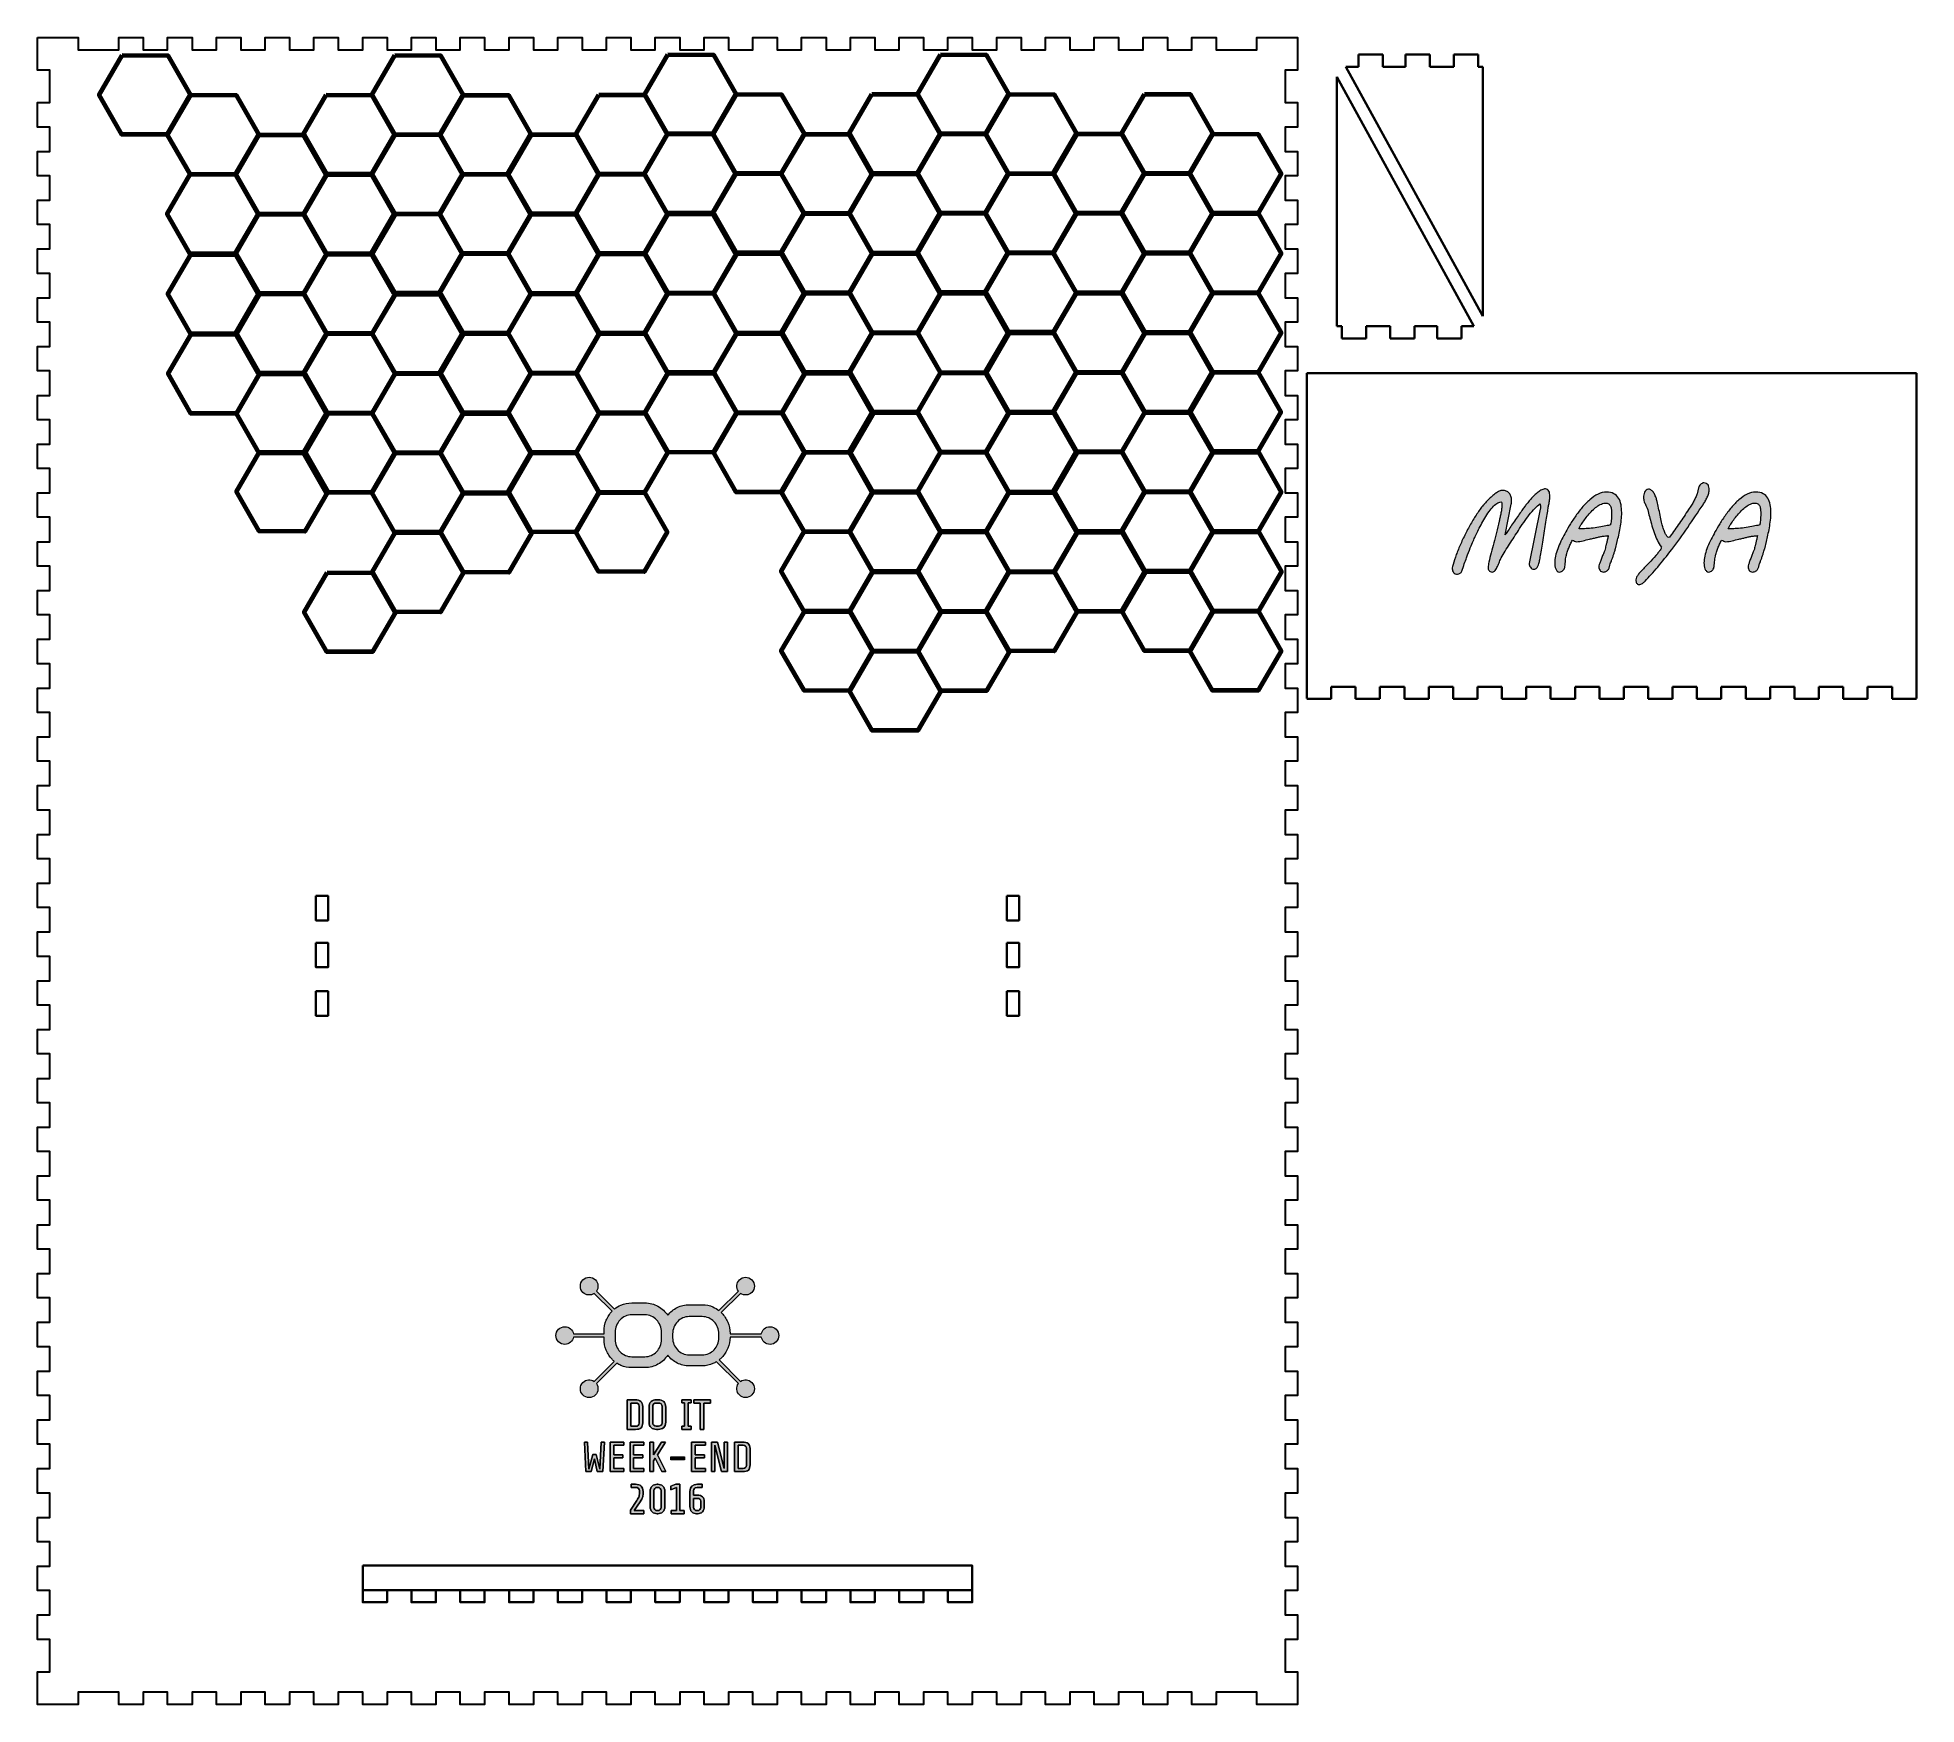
# Model space of a CAD drawing. Header units: inches. Extents: x 5 to 467, y -415 to -5.
import ezdxf

# ---------------------------------------------------------------- set-up
doc = ezdxf.new("R2010")
doc.units = ezdxf.units.IN
doc.header["$MEASUREMENT"] = 0
doc.layers.add('Calque 1', color=7, linetype='Continuous')

# ---------------------------------------------------------------- blocks, each defined once
blk = doc.blocks.new('block 2')
at = {"layer": 'Calque 1', "color": 18, "lineweight": 30, "true_color": 0x010101}
blk.add_lwpolyline([(5.14, -4.97), (15.14, -4.97), (15.14, -7.97), (25.14, -7.97), (25.14, -4.97), (31.14, -4.97), (31.14, -7.97), (37.14, -7.97), (37.14, -4.97), (43.14, -4.97), (43.14, -7.97), (49.14, -7.97), (49.14, -4.97), (55.14, -4.97), (55.14, -7.97), (61.14, -7.97), (61.14, -4.97), (67.14, -4.97), (67.14, -7.97), (73.14, -7.97), (73.14, -4.97), (79.14, -4.97), (79.14, -7.97), (85.14, -7.97), (85.14, -4.97), (91.14, -4.97), (91.14, -7.97), (97.14, -7.97), (97.14, -4.97), (103.14, -4.97), (103.14, -7.97), (109.14, -7.97), (109.14, -4.97), (115.14, -4.97), (115.14, -7.97), (121.14, -7.97), (121.14, -4.97), (127.14, -4.97), (127.14, -7.97), (133.14, -7.97), (133.14, -4.97), (139.14, -4.97), (139.14, -7.97), (145.14, -7.97), (145.14, -4.97), (151.14, -4.97), (151.14, -7.97), (157.14, -7.97), (157.14, -4.97), (163.14, -4.97), (163.14, -7.97), (169.14, -7.97), (169.14, -4.97), (175.14, -4.97), (175.14, -7.97), (181.14, -7.97), (181.14, -4.97), (187.14, -4.97), (187.14, -7.97), (193.14, -7.97), (193.14, -4.97), (199.14, -4.97), (199.14, -7.97), (205.14, -7.97), (205.14, -4.97), (211.14, -4.97), (211.14, -7.97), (217.14, -7.97), (217.14, -4.97), (223.14, -4.97), (223.14, -7.97), (229.14, -7.97), (229.14, -4.97), (235.14, -4.97), (235.14, -7.97), (241.14, -7.97), (241.14, -4.97), (247.14, -4.97), (247.14, -7.97), (253.14, -7.97), (253.14, -4.97), (259.14, -4.97), (259.14, -7.97), (265.14, -7.97), (265.14, -4.97), (271.14, -4.97), (271.14, -7.97), (277.14, -7.97), (277.14, -4.97), (283.14, -4.97), (283.14, -7.97), (289.14, -7.97), (289.14, -4.97), (295.14, -4.97), (295.14, -7.97), (305.14, -7.97), (305.14, -4.97), (315.14, -4.97), (315.14, -12.98), (312.14, -12.98), (312.14, -20.97), (315.14, -20.97), (315.14, -26.97), (312.14, -26.97), (312.14, -32.97), (315.14, -32.97), (315.14, -38.97), (312.14, -38.97), (312.14, -44.97), (315.14, -44.97), (315.14, -50.97), (312.14, -50.97), (312.14, -56.97), (315.14, -56.97), (315.14, -62.98), (312.14, -62.98), (312.14, -68.98), (315.14, -68.98), (315.14, -74.98), (312.14, -74.98), (312.14, -80.98), (315.14, -80.98), (315.14, -86.98), (312.14, -86.98), (312.14, -92.98), (315.14, -92.98), (315.14, -98.98), (312.14, -98.98), (312.14, -104.98), (315.14, -104.98), (315.14, -110.97), (312.14, -110.97), (312.14, -116.97), (315.14, -116.97), (315.14, -122.97), (312.14, -122.97), (312.14, -128.98), (315.14, -128.98), (315.14, -134.98), (312.14, -134.98), (312.14, -140.98), (315.14, -140.98), (315.14, -146.98), (312.14, -146.98), (312.14, -152.98), (315.14, -152.98), (315.14, -158.98), (312.14, -158.98), (312.14, -164.98), (315.14, -164.98), (315.14, -170.98), (312.14, -170.98), (312.14, -176.98), (315.14, -176.98), (315.14, -182.98), (312.14, -182.98), (312.14, -188.98), (315.14, -188.98), (315.14, -194.98), (312.14, -194.98), (312.14, -200.98), (315.14, -200.98), (315.14, -206.97), (312.14, -206.97), (312.14, -212.97), (315.14, -212.97), (315.14, -218.97), (312.14, -218.97), (312.14, -224.97), (315.14, -224.97), (315.14, -230.98), (312.14, -230.98), (312.14, -236.98), (315.14, -236.98), (315.14, -242.98), (312.14, -242.98), (312.14, -248.98), (315.14, -248.98), (315.14, -254.98), (312.14, -254.98), (312.14, -260.98), (315.14, -260.98), (315.14, -266.98), (312.14, -266.98), (312.14, -272.98), (315.14, -272.98), (315.14, -278.98), (312.14, -278.98), (312.14, -284.98), (315.14, -284.98), (315.14, -290.98), (312.14, -290.98), (312.14, -296.98), (315.14, -296.98), (315.14, -302.97), (312.14, -302.97), (312.14, -308.97), (315.14, -308.97), (315.14, -314.98), (312.14, -314.98), (312.14, -320.97), (315.14, -320.97), (315.14, -326.98), (312.14, -326.98), (312.14, -332.98), (315.14, -332.98), (315.14, -338.98), (312.14, -338.98), (312.14, -344.98), (315.14, -344.98), (315.14, -350.98), (312.14, -350.98), (312.14, -356.98), (315.14, -356.98), (315.14, -362.98), (312.14, -362.98), (312.14, -368.98), (315.14, -368.98), (315.14, -374.98), (312.14, -374.98), (312.14, -380.98), (315.14, -380.98), (315.14, -386.98), (312.14, -386.98), (312.14, -392.98), (315.14, -392.98), (315.14, -398.98), (312.14, -398.98), (312.14, -406.98), (315.14, -406.98), (315.14, -414.97), (305.14, -414.97), (305.14, -411.97), (295.14, -411.97), (295.14, -414.97), (289.14, -414.97), (289.14, -411.97), (283.14, -411.97), (283.14, -414.97), (277.14, -414.97), (277.14, -411.97), (271.14, -411.97), (271.14, -414.97), (265.14, -414.97), (265.14, -411.97), (259.14, -411.97), (259.14, -414.97), (253.14, -414.97), (253.14, -411.97), (247.14, -411.97), (247.14, -414.97), (241.14, -414.97), (241.14, -411.97), (235.14, -411.97), (235.14, -414.97), (229.14, -414.97), (229.14, -411.97), (223.14, -411.97), (223.14, -414.97), (217.14, -414.97), (217.14, -411.97), (211.14, -411.97), (211.14, -414.97), (205.14, -414.97), (205.14, -411.97), (199.14, -411.97), (199.14, -414.97), (193.14, -414.97), (193.14, -411.97), (187.14, -411.97), (187.14, -414.97), (181.14, -414.97), (181.14, -411.97), (175.14, -411.97), (175.14, -414.97), (169.14, -414.97), (169.14, -411.97), (163.14, -411.97), (163.14, -414.97), (157.14, -414.97), (157.14, -411.97), (151.14, -411.97), (151.14, -414.97), (145.14, -414.97), (145.14, -411.97), (139.14, -411.97), (139.14, -414.97), (133.14, -414.97), (133.14, -411.97), (127.14, -411.97), (127.14, -414.97), (121.14, -414.97), (121.14, -411.97), (115.14, -411.97), (115.14, -414.97), (109.14, -414.97), (109.14, -411.97), (103.14, -411.97), (103.14, -414.97), (97.14, -414.97), (97.14, -411.97), (91.14, -411.97), (91.14, -414.97), (85.14, -414.97), (85.14, -411.97), (79.14, -411.97), (79.14, -414.97), (73.14, -414.97), (73.14, -411.97), (67.14, -411.97), (67.14, -414.97), (61.14, -414.97), (61.14, -411.97), (55.14, -411.97), (55.14, -414.97), (49.14, -414.97), (49.14, -411.97), (43.14, -411.97), (43.14, -414.97), (37.14, -414.97), (37.14, -411.97), (31.14, -411.97), (31.14, -414.97), (25.14, -414.97), (25.14, -411.97), (15.14, -411.97), (15.14, -414.97), (5.14, -414.97), (5.14, -406.98), (8.14, -406.98), (8.14, -398.98), (5.14, -398.98), (5.14, -392.98), (8.14, -392.98), (8.14, -386.98), (5.14, -386.98), (5.14, -380.98), (8.14, -380.98), (8.14, -374.98), (5.14, -374.98), (5.14, -368.98), (8.14, -368.98), (8.14, -362.98), (5.14, -362.98), (5.14, -356.98), (8.14, -356.98), (8.14, -350.98), (5.14, -350.98), (5.14, -344.98), (8.14, -344.98), (8.14, -338.98), (5.14, -338.98), (5.14, -332.98), (8.14, -332.98), (8.14, -326.98), (5.14, -326.98), (5.14, -320.97), (8.14, -320.97), (8.14, -314.98), (5.14, -314.98), (5.14, -308.97), (8.14, -308.97), (8.14, -302.97), (5.14, -302.97), (5.14, -296.98), (8.14, -296.98), (8.14, -290.98), (5.14, -290.98), (5.14, -284.98), (8.14, -284.98), (8.14, -278.98), (5.14, -278.98), (5.14, -272.98), (8.14, -272.98), (8.14, -266.98), (5.14, -266.98), (5.14, -260.98), (8.14, -260.98), (8.14, -254.98), (5.14, -254.98), (5.14, -248.98), (8.14, -248.98), (8.14, -242.98), (5.14, -242.98), (5.14, -236.98), (8.14, -236.98), (8.14, -230.98), (5.14, -230.98), (5.14, -224.97), (8.14, -224.97), (8.14, -218.97), (5.14, -218.97), (5.14, -212.97), (8.14, -212.97), (8.14, -206.97), (5.14, -206.97), (5.14, -200.98), (8.14, -200.98), (8.14, -194.98), (5.14, -194.98), (5.14, -188.98), (8.14, -188.98), (8.14, -182.98), (5.14, -182.98), (5.14, -176.98), (8.14, -176.98), (8.14, -170.98), (5.14, -170.98), (5.14, -164.98), (8.14, -164.98), (8.14, -158.98), (5.14, -158.98), (5.14, -152.98), (8.14, -152.98), (8.14, -146.98), (5.14, -146.98), (5.14, -140.98), (8.14, -140.98), (8.14, -134.98), (5.14, -134.98), (5.14, -128.98), (8.14, -128.98), (8.14, -122.97), (5.14, -122.97), (5.14, -116.97), (8.14, -116.97), (8.14, -110.97), (5.14, -110.97), (5.14, -104.98), (8.14, -104.98), (8.14, -98.98), (5.14, -98.98), (5.14, -92.98), (8.14, -92.98), (8.14, -86.98), (5.14, -86.98), (5.14, -80.98), (8.14, -80.98), (8.14, -74.98), (5.14, -74.98), (5.14, -68.98), (8.14, -68.98), (8.14, -62.98), (5.14, -62.98), (5.14, -56.97), (8.14, -56.97), (8.14, -50.97), (5.14, -50.97), (5.14, -44.97), (8.14, -44.97), (8.14, -38.97), (5.14, -38.97), (5.14, -32.97), (8.14, -32.97), (8.14, -26.97), (5.14, -26.97), (5.14, -20.97), (8.14, -20.97), (8.14, -12.98), (5.14, -12.98), (5.14, -4.97)], dxfattribs=at)
blk = doc.blocks.new('block 4')
at = {"layer": 'Calque 1', "color": 18, "lineweight": 35, "true_color": 0x010101}
for points in [[(85.14, -386.84), (91.14, -386.84), (91.14, -389.84), (85.14, -389.84), (85.14, -386.84)], [(97.14, -386.84), (103.14, -386.84), (103.14, -389.84), (97.14, -389.84), (97.14, -386.84)], [(109.14, -386.84), (115.14, -386.84), (115.14, -389.84), (109.14, -389.84), (109.14, -386.84)], [(121.14, -386.84), (127.14, -386.84), (127.14, -389.84), (121.14, -389.84), (121.14, -386.84)], [(133.14, -386.84), (139.14, -386.84), (139.14, -389.84), (133.14, -389.84), (133.14, -386.84)], [(145.14, -386.84), (151.14, -386.84), (151.14, -389.84), (145.14, -389.84), (145.14, -386.84)], [(157.14, -386.84), (163.14, -386.84), (163.14, -389.84), (157.14, -389.84), (157.14, -386.84)], [(169.14, -386.84), (175.14, -386.84), (175.14, -389.84), (169.14, -389.84), (169.14, -386.84)], [(181.14, -386.84), (187.14, -386.84), (187.14, -389.84), (181.14, -389.84), (181.14, -386.84)], [(193.14, -386.84), (199.14, -386.84), (199.14, -389.84), (193.14, -389.84), (193.14, -386.84)], [(205.14, -386.84), (211.14, -386.84), (211.14, -389.84), (205.14, -389.84), (205.14, -386.84)], [(217.14, -386.84), (223.14, -386.84), (223.14, -389.84), (217.14, -389.84), (217.14, -386.84)], [(229.14, -386.84), (235.14, -386.84), (235.14, -389.84), (229.14, -389.84), (229.14, -386.84)]]:
    blk.add_lwpolyline(points, dxfattribs=at)
blk = doc.blocks.new('block 3')
at = {"layer": 'Calque 1', "color": 18, "lineweight": 35, "true_color": 0x010101}
blk.add_lwpolyline([(85.14, -380.84), (235.14, -380.84), (235.14, -386.84), (85.14, -386.84), (85.14, -380.84)], dxfattribs=at)
at = {"layer": 'Calque 1'}
blk.add_blockref('block 4', (0, 0), dxfattribs=at)
blk = doc.blocks.new('block 6')
at = {"layer": 'Calque 1', "color": 18, "lineweight": 35, "true_color": 0x010101}
for points in [[(243.64, -216.11), (246.64, -216.11), (246.64, -222.11), (243.64, -222.11), (243.64, -216.11)], [(243.64, -227.66), (246.64, -227.66), (246.64, -233.66), (243.64, -233.66), (243.64, -227.66)], [(243.64, -239.57), (246.64, -239.57), (246.64, -245.57), (243.64, -245.57), (243.64, -239.57)]]:
    blk.add_lwpolyline(points, dxfattribs=at)
blk = doc.blocks.new('block 7')
at = {"layer": 'Calque 1', "color": 18, "lineweight": 35, "true_color": 0x010101}
for points in [[(73.64, -216.11), (76.64, -216.11), (76.64, -222.11), (73.64, -222.11), (73.64, -216.11)], [(73.64, -227.66), (76.64, -227.66), (76.64, -233.66), (73.64, -233.66), (73.64, -227.66)], [(73.64, -239.57), (76.64, -239.57), (76.64, -245.57), (73.64, -245.57), (73.64, -239.57)]]:
    blk.add_lwpolyline(points, dxfattribs=at)
blk = doc.blocks.new('block 5')
at = {"layer": 'Calque 1'}
for name in ['block 7', 'block 6']:
    blk.add_blockref(name, (0, 0), dxfattribs=at)
blk = doc.blocks.new('block 9')
at = {"layer": 'Calque 1', "true_color": 0x050203}
h = blk.add_hatch(color=18, dxfattribs=at)
h.dxf.hatch_style = 2
edge = h.paths.add_edge_path()
edge.add_spline(control_points=[(152.95, -346.37), (152.83, -346.49), (152.64, -346.55), (152.37, -346.55), (152.37, -346.55), (151.15, -346.55), (151.15, -346.55), (151.15, -346.55), (151.15, -340.84), (151.15, -340.84), (151.15, -340.84), (152.38, -340.84), (152.38, -340.84), (152.61, -340.84), (152.79, -340.91), (152.93, -341.04), (153.07, -341.18), (153.14, -341.36), (153.14, -341.59), (153.14, -341.59), (153.14, -345.79), (153.14, -345.79), (153.14, -346.05), (153.08, -346.25), (152.95, -346.37)], knot_values=[0, 0, 0, 0, 1, 1, 1, 2, 2, 2, 3, 3, 3, 4, 4, 4, 5, 5, 5, 6, 6, 6, 7, 7, 7, 8, 8, 8, 8], degree=3, periodic=1)
edge = h.paths.add_edge_path()
edge.add_spline(control_points=[(154.04, -341.68), (154.04, -341.11), (153.88, -340.69), (153.57, -340.44), (153.25, -340.19), (152.78, -340.06), (152.15, -340.06), (152.15, -340.06), (150.24, -340.06), (150.24, -340.06), (150.24, -340.06), (150.24, -347.33), (150.24, -347.33), (150.24, -347.33), (152.28, -347.33), (152.28, -347.33), (152.91, -347.33), (153.36, -347.2), (153.63, -346.95), (153.91, -346.7), (154.04, -346.28), (154.04, -345.69), (154.04, -345.69), (154.04, -341.68), (154.04, -341.68)], knot_values=[0, 0, 0, 0, 1, 1, 1, 2, 2, 2, 3, 3, 3, 4, 4, 4, 5, 5, 5, 6, 6, 6, 7, 7, 7, 8, 8, 8, 8], degree=3, periodic=1)
h = blk.add_hatch(color=18, dxfattribs=at)
h.dxf.hatch_style = 2
edge = h.paths.add_edge_path()
edge.add_spline(control_points=[(158.55, -346.31), (158.39, -346.46), (158.18, -346.54), (157.92, -346.54), (157.92, -346.54), (157.36, -346.54), (157.36, -346.54), (157.11, -346.54), (156.9, -346.46), (156.74, -346.31), (156.58, -346.16), (156.5, -345.97), (156.5, -345.76), (156.5, -345.76), (156.5, -341.63), (156.5, -341.63), (156.5, -341.41), (156.58, -341.23), (156.74, -341.08), (156.9, -340.93), (157.11, -340.85), (157.36, -340.85), (157.36, -340.85), (157.92, -340.85), (157.92, -340.85), (158.18, -340.85), (158.39, -340.93), (158.55, -341.08), (158.71, -341.23), (158.79, -341.41), (158.79, -341.63), (158.79, -341.63), (158.79, -345.76), (158.79, -345.76), (158.79, -345.97), (158.71, -346.16), (158.55, -346.31)], knot_values=[0, 0, 0, 0, 1, 1, 1, 2, 2, 2, 3, 3, 3, 4, 4, 4, 5, 5, 5, 6, 6, 6, 7, 7, 7, 8, 8, 8, 9, 9, 9, 10, 10, 10, 11, 11, 11, 12, 12, 12, 12], degree=3, periodic=1)
edge = h.paths.add_edge_path()
edge.add_spline(control_points=[(159.69, -341.83), (159.69, -341.24), (159.53, -340.8), (159.21, -340.5), (158.88, -340.21), (158.42, -340.06), (157.82, -340.06), (157.82, -340.06), (157.47, -340.06), (157.47, -340.06), (156.87, -340.06), (156.4, -340.21), (156.08, -340.5), (155.76, -340.8), (155.6, -341.24), (155.6, -341.83), (155.6, -341.83), (155.6, -345.56), (155.6, -345.56), (155.6, -346.15), (155.76, -346.59), (156.08, -346.88), (156.4, -347.18), (156.87, -347.33), (157.47, -347.33), (157.47, -347.33), (157.82, -347.33), (157.82, -347.33), (158.42, -347.33), (158.88, -347.18), (159.21, -346.88), (159.53, -346.59), (159.69, -346.15), (159.69, -345.56), (159.69, -345.56), (159.69, -341.83), (159.69, -341.83)], knot_values=[0, 0, 0, 0, 1, 1, 1, 2, 2, 2, 3, 3, 3, 4, 4, 4, 5, 5, 5, 6, 6, 6, 7, 7, 7, 8, 8, 8, 9, 9, 9, 10, 10, 10, 11, 11, 11, 12, 12, 12, 12], degree=3, periodic=1)
h = blk.add_hatch(color=18, dxfattribs=at)
h.dxf.hatch_style = 2
h.paths.add_polyline_path([(165.99, -346.57), (165.26, -346.57), (165.26, -340.82), (165.99, -340.82), (165.99, -340.06), (163.63, -340.06), (163.63, -340.82), (164.36, -340.82), (164.36, -346.57), (163.63, -346.57), (163.63, -347.33), (165.99, -347.33)])
h = blk.add_hatch(color=18, dxfattribs=at)
h.dxf.hatch_style = 2
h.paths.add_polyline_path([(170.71, -340.06), (166.61, -340.06), (166.61, -340.85), (168.21, -340.85), (168.21, -347.33), (169.11, -347.33), (169.11, -340.85), (170.71, -340.85)])
at = {"layer": 'Calque 1', "color": 20, "lineweight": 9, "true_color": 0xf05138}
for points in [[(165.99, -346.57), (165.26, -346.57), (165.26, -340.82), (165.99, -340.82), (165.99, -340.06), (163.63, -340.06), (163.63, -340.82), (164.36, -340.82), (164.36, -346.57), (163.63, -346.57), (163.63, -347.33), (165.99, -347.33), (165.99, -346.57)], [(170.71, -340.06), (166.61, -340.06), (166.61, -340.85), (168.21, -340.85), (168.21, -347.33), (169.11, -347.33), (169.11, -340.85), (170.71, -340.85), (170.71, -340.06)]]:
    blk.add_lwpolyline(points, dxfattribs=at)
for points, knots in [([(154.04, -341.68), (154.04, -341.11), (153.88, -340.69), (153.57, -340.44), (153.25, -340.19), (152.78, -340.06), (152.15, -340.06), (152.15, -340.06), (150.24, -340.06), (150.24, -340.06), (150.24, -340.06), (150.24, -347.33), (150.24, -347.33), (150.24, -347.33), (152.28, -347.33), (152.28, -347.33), (152.91, -347.33), (153.36, -347.2), (153.63, -346.95), (153.91, -346.7), (154.04, -346.28), (154.04, -345.69), (154.04, -345.69), (154.04, -341.68), (154.04, -341.68)], [0, 0, 0, 0, 1, 1, 1, 2, 2, 2, 3, 3, 3, 4, 4, 4, 5, 5, 5, 6, 6, 6, 7, 7, 7, 8, 8, 8, 8]), ([(152.95, -346.37), (152.83, -346.49), (152.64, -346.55), (152.37, -346.55), (152.37, -346.55), (151.15, -346.55), (151.15, -346.55), (151.15, -346.55), (151.15, -340.84), (151.15, -340.84), (151.15, -340.84), (152.38, -340.84), (152.38, -340.84), (152.61, -340.84), (152.79, -340.91), (152.93, -341.04), (153.07, -341.18), (153.14, -341.36), (153.14, -341.59), (153.14, -341.59), (153.14, -345.79), (153.14, -345.79), (153.14, -346.05), (153.08, -346.25), (152.95, -346.37)], [0, 0, 0, 0, 1, 1, 1, 2, 2, 2, 3, 3, 3, 4, 4, 4, 5, 5, 5, 6, 6, 6, 7, 7, 7, 8, 8, 8, 8]), ([(159.69, -341.83), (159.69, -341.24), (159.53, -340.8), (159.21, -340.5), (158.88, -340.21), (158.42, -340.06), (157.82, -340.06), (157.82, -340.06), (157.47, -340.06), (157.47, -340.06), (156.87, -340.06), (156.4, -340.21), (156.08, -340.5), (155.76, -340.8), (155.6, -341.24), (155.6, -341.83), (155.6, -341.83), (155.6, -345.56), (155.6, -345.56), (155.6, -346.15), (155.76, -346.59), (156.08, -346.88), (156.4, -347.18), (156.87, -347.33), (157.47, -347.33), (157.47, -347.33), (157.82, -347.33), (157.82, -347.33), (158.42, -347.33), (158.88, -347.18), (159.21, -346.88), (159.53, -346.59), (159.69, -346.15), (159.69, -345.56), (159.69, -345.56), (159.69, -341.83), (159.69, -341.83)], [0, 0, 0, 0, 1, 1, 1, 2, 2, 2, 3, 3, 3, 4, 4, 4, 5, 5, 5, 6, 6, 6, 7, 7, 7, 8, 8, 8, 9, 9, 9, 10, 10, 10, 11, 11, 11, 12, 12, 12, 12]), ([(158.55, -346.31), (158.39, -346.46), (158.18, -346.54), (157.92, -346.54), (157.92, -346.54), (157.36, -346.54), (157.36, -346.54), (157.11, -346.54), (156.9, -346.46), (156.74, -346.31), (156.58, -346.16), (156.5, -345.97), (156.5, -345.76), (156.5, -345.76), (156.5, -341.63), (156.5, -341.63), (156.5, -341.41), (156.58, -341.23), (156.74, -341.08), (156.9, -340.93), (157.11, -340.85), (157.36, -340.85), (157.36, -340.85), (157.92, -340.85), (157.92, -340.85), (158.18, -340.85), (158.39, -340.93), (158.55, -341.08), (158.71, -341.23), (158.79, -341.41), (158.79, -341.63), (158.79, -341.63), (158.79, -345.76), (158.79, -345.76), (158.79, -345.97), (158.71, -346.16), (158.55, -346.31)], [0, 0, 0, 0, 1, 1, 1, 2, 2, 2, 3, 3, 3, 4, 4, 4, 5, 5, 5, 6, 6, 6, 7, 7, 7, 8, 8, 8, 9, 9, 9, 10, 10, 10, 11, 11, 11, 12, 12, 12, 12])]:
    blk.add_open_spline(points, degree=3, knots=knots, dxfattribs=at)
blk = doc.blocks.new('block 10')
at = {"layer": 'Calque 1', "true_color": 0x050203}
h = blk.add_hatch(color=18, dxfattribs=at)
h.dxf.hatch_style = 2
edge = h.paths.add_edge_path()
edge.add_spline(control_points=[(154.04, -345.69), (154.04, -346.28), (153.91, -346.7), (153.63, -346.95), (153.36, -347.2), (152.91, -347.33), (152.28, -347.33), (152.28, -347.33), (150.24, -347.33), (150.24, -347.33), (150.24, -347.33), (150.24, -340.06), (150.24, -340.06), (150.24, -340.06), (152.15, -340.06), (152.15, -340.06), (152.78, -340.06), (153.25, -340.19), (153.57, -340.44), (153.88, -340.69), (154.04, -341.11), (154.04, -341.68), (154.04, -341.68), (154.04, -345.69), (154.04, -345.69)], knot_values=[0, 0, 0, 0, 1, 1, 1, 2, 2, 2, 3, 3, 3, 4, 4, 4, 5, 5, 5, 6, 6, 6, 7, 7, 7, 8, 8, 8, 8], degree=3, periodic=1)
edge = h.paths.add_edge_path()
edge.add_spline(control_points=[(153.14, -345.79), (153.14, -345.79), (153.14, -341.59), (153.14, -341.59), (153.14, -341.36), (153.07, -341.18), (152.93, -341.04), (152.79, -340.91), (152.61, -340.84), (152.38, -340.84), (152.38, -340.84), (151.15, -340.84), (151.15, -340.84), (151.15, -340.84), (151.15, -346.55), (151.15, -346.55), (151.15, -346.55), (152.37, -346.55), (152.37, -346.55), (152.64, -346.55), (152.83, -346.49), (152.95, -346.37), (153.08, -346.25), (153.14, -346.05), (153.14, -345.79)], knot_values=[0, 0, 0, 0, 1, 1, 1, 2, 2, 2, 3, 3, 3, 4, 4, 4, 5, 5, 5, 6, 6, 6, 7, 7, 7, 8, 8, 8, 8], degree=3, periodic=1)
h = blk.add_hatch(color=18, dxfattribs=at)
h.dxf.hatch_style = 2
edge = h.paths.add_edge_path()
edge.add_spline(control_points=[(159.69, -345.56), (159.69, -346.15), (159.53, -346.59), (159.21, -346.88), (158.88, -347.18), (158.42, -347.33), (157.82, -347.33), (157.82, -347.33), (157.47, -347.33), (157.47, -347.33), (156.87, -347.33), (156.4, -347.18), (156.08, -346.88), (155.76, -346.59), (155.6, -346.15), (155.6, -345.56), (155.6, -345.56), (155.6, -341.83), (155.6, -341.83), (155.6, -341.24), (155.76, -340.8), (156.08, -340.5), (156.4, -340.21), (156.87, -340.06), (157.47, -340.06), (157.47, -340.06), (157.82, -340.06), (157.82, -340.06), (158.42, -340.06), (158.88, -340.21), (159.21, -340.5), (159.53, -340.8), (159.69, -341.24), (159.69, -341.83), (159.69, -341.83), (159.69, -345.56), (159.69, -345.56)], knot_values=[0, 0, 0, 0, 1, 1, 1, 2, 2, 2, 3, 3, 3, 4, 4, 4, 5, 5, 5, 6, 6, 6, 7, 7, 7, 8, 8, 8, 9, 9, 9, 10, 10, 10, 11, 11, 11, 12, 12, 12, 12], degree=3, periodic=1)
edge = h.paths.add_edge_path()
edge.add_spline(control_points=[(158.79, -345.76), (158.79, -345.76), (158.79, -341.63), (158.79, -341.63), (158.79, -341.41), (158.71, -341.23), (158.55, -341.08), (158.39, -340.93), (158.18, -340.85), (157.92, -340.85), (157.92, -340.85), (157.36, -340.85), (157.36, -340.85), (157.11, -340.85), (156.9, -340.93), (156.74, -341.08), (156.58, -341.23), (156.5, -341.41), (156.5, -341.63), (156.5, -341.63), (156.5, -345.76), (156.5, -345.76), (156.5, -345.97), (156.58, -346.16), (156.74, -346.31), (156.9, -346.46), (157.11, -346.54), (157.36, -346.54), (157.36, -346.54), (157.92, -346.54), (157.92, -346.54), (158.18, -346.54), (158.39, -346.46), (158.55, -346.31), (158.71, -346.16), (158.79, -345.97), (158.79, -345.76)], knot_values=[0, 0, 0, 0, 1, 1, 1, 2, 2, 2, 3, 3, 3, 4, 4, 4, 5, 5, 5, 6, 6, 6, 7, 7, 7, 8, 8, 8, 9, 9, 9, 10, 10, 10, 11, 11, 11, 12, 12, 12, 12], degree=3, periodic=1)
h = blk.add_hatch(color=18, dxfattribs=at)
h.dxf.hatch_style = 2
h.paths.add_polyline_path([(165.99, -347.33), (163.63, -347.33), (163.63, -346.57), (164.36, -346.57), (164.36, -340.82), (163.63, -340.82), (163.63, -340.06), (165.99, -340.06), (165.99, -340.82), (165.26, -340.82), (165.26, -346.57), (165.99, -346.57)])
h = blk.add_hatch(color=18, dxfattribs=at)
h.dxf.hatch_style = 2
h.paths.add_polyline_path([(170.71, -340.85), (169.11, -340.85), (169.11, -347.33), (168.21, -347.33), (168.21, -340.85), (166.61, -340.85), (166.61, -340.06), (170.71, -340.06)])
at = {"layer": 'Calque 1', "lineweight": 0}
for points in [[(165.99, -347.33), (163.63, -347.33), (163.63, -346.57), (164.36, -346.57), (164.36, -340.82), (163.63, -340.82), (163.63, -340.06), (165.99, -340.06), (165.99, -340.82), (165.26, -340.82), (165.26, -346.57), (165.99, -346.57), (165.99, -347.33)], [(170.71, -340.85), (169.11, -340.85), (169.11, -347.33), (168.21, -347.33), (168.21, -340.85), (166.61, -340.85), (166.61, -340.06), (170.71, -340.06), (170.71, -340.85)]]:
    blk.add_lwpolyline(points, dxfattribs=at)
for points, knots in [([(154.04, -345.69), (154.04, -346.28), (153.91, -346.7), (153.63, -346.95), (153.36, -347.2), (152.91, -347.33), (152.28, -347.33), (152.28, -347.33), (150.24, -347.33), (150.24, -347.33), (150.24, -347.33), (150.24, -340.06), (150.24, -340.06), (150.24, -340.06), (152.15, -340.06), (152.15, -340.06), (152.78, -340.06), (153.25, -340.19), (153.57, -340.44), (153.88, -340.69), (154.04, -341.11), (154.04, -341.68), (154.04, -341.68), (154.04, -345.69), (154.04, -345.69)], [0, 0, 0, 0, 1, 1, 1, 2, 2, 2, 3, 3, 3, 4, 4, 4, 5, 5, 5, 6, 6, 6, 7, 7, 7, 8, 8, 8, 8]), ([(153.14, -345.79), (153.14, -345.79), (153.14, -341.59), (153.14, -341.59), (153.14, -341.36), (153.07, -341.18), (152.93, -341.04), (152.79, -340.91), (152.61, -340.84), (152.38, -340.84), (152.38, -340.84), (151.15, -340.84), (151.15, -340.84), (151.15, -340.84), (151.15, -346.55), (151.15, -346.55), (151.15, -346.55), (152.37, -346.55), (152.37, -346.55), (152.64, -346.55), (152.83, -346.49), (152.95, -346.37), (153.08, -346.25), (153.14, -346.05), (153.14, -345.79)], [0, 0, 0, 0, 1, 1, 1, 2, 2, 2, 3, 3, 3, 4, 4, 4, 5, 5, 5, 6, 6, 6, 7, 7, 7, 8, 8, 8, 8]), ([(159.69, -345.56), (159.69, -346.15), (159.53, -346.59), (159.21, -346.88), (158.88, -347.18), (158.42, -347.33), (157.82, -347.33), (157.82, -347.33), (157.47, -347.33), (157.47, -347.33), (156.87, -347.33), (156.4, -347.18), (156.08, -346.88), (155.76, -346.59), (155.6, -346.15), (155.6, -345.56), (155.6, -345.56), (155.6, -341.83), (155.6, -341.83), (155.6, -341.24), (155.76, -340.8), (156.08, -340.5), (156.4, -340.21), (156.87, -340.06), (157.47, -340.06), (157.47, -340.06), (157.82, -340.06), (157.82, -340.06), (158.42, -340.06), (158.88, -340.21), (159.21, -340.5), (159.53, -340.8), (159.69, -341.24), (159.69, -341.83), (159.69, -341.83), (159.69, -345.56), (159.69, -345.56)], [0, 0, 0, 0, 1, 1, 1, 2, 2, 2, 3, 3, 3, 4, 4, 4, 5, 5, 5, 6, 6, 6, 7, 7, 7, 8, 8, 8, 9, 9, 9, 10, 10, 10, 11, 11, 11, 12, 12, 12, 12]), ([(158.79, -345.76), (158.79, -345.76), (158.79, -341.63), (158.79, -341.63), (158.79, -341.41), (158.71, -341.23), (158.55, -341.08), (158.39, -340.93), (158.18, -340.85), (157.92, -340.85), (157.92, -340.85), (157.36, -340.85), (157.36, -340.85), (157.11, -340.85), (156.9, -340.93), (156.74, -341.08), (156.58, -341.23), (156.5, -341.41), (156.5, -341.63), (156.5, -341.63), (156.5, -345.76), (156.5, -345.76), (156.5, -345.97), (156.58, -346.16), (156.74, -346.31), (156.9, -346.46), (157.11, -346.54), (157.36, -346.54), (157.36, -346.54), (157.92, -346.54), (157.92, -346.54), (158.18, -346.54), (158.39, -346.46), (158.55, -346.31), (158.71, -346.16), (158.79, -345.97), (158.79, -345.76)], [0, 0, 0, 0, 1, 1, 1, 2, 2, 2, 3, 3, 3, 4, 4, 4, 5, 5, 5, 6, 6, 6, 7, 7, 7, 8, 8, 8, 9, 9, 9, 10, 10, 10, 11, 11, 11, 12, 12, 12, 12])]:
    blk.add_open_spline(points, degree=3, knots=knots, dxfattribs=at)
blk = doc.blocks.new('block 11')
at = {"layer": 'Calque 1', "true_color": 0x050203}
h = blk.add_hatch(color=18, dxfattribs=at)
h.dxf.hatch_style = 2
edge = h.paths.add_edge_path()
edge.add_spline(control_points=[(179.35, -356.74), (179.23, -356.86), (179.03, -356.92), (178.77, -356.92), (178.77, -356.92), (177.55, -356.92), (177.55, -356.92), (177.55, -356.92), (177.55, -351.22), (177.55, -351.22), (177.55, -351.22), (178.78, -351.22), (178.78, -351.22), (179.01, -351.22), (179.19, -351.28), (179.33, -351.42), (179.47, -351.55), (179.54, -351.74), (179.54, -351.96), (179.54, -351.96), (179.54, -356.17), (179.54, -356.17), (179.54, -356.43), (179.48, -356.62), (179.35, -356.74)], knot_values=[0, 0, 0, 0, 1, 1, 1, 2, 2, 2, 3, 3, 3, 4, 4, 4, 5, 5, 5, 6, 6, 6, 7, 7, 7, 8, 8, 8, 8], degree=3, periodic=1)
edge = h.paths.add_edge_path()
edge.add_spline(control_points=[(180.44, -352.06), (180.44, -351.48), (180.28, -351.07), (179.97, -350.82), (179.65, -350.57), (179.18, -350.44), (178.55, -350.44), (178.55, -350.44), (176.64, -350.44), (176.64, -350.44), (176.64, -350.44), (176.64, -357.7), (176.64, -357.7), (176.64, -357.7), (178.68, -357.7), (178.68, -357.7), (179.31, -357.7), (179.76, -357.58), (180.03, -357.33), (180.31, -357.08), (180.44, -356.66), (180.44, -356.06), (180.44, -356.06), (180.44, -352.06), (180.44, -352.06), (180.44, -352.06), (180.44, -352.06), (180.44, -352.06)], knot_values=[0, 0, 0, 0, 1, 1, 1, 2, 2, 2, 3, 3, 3, 4, 4, 4, 5, 5, 5, 6, 6, 6, 7, 7, 7, 8, 8, 8, 9, 9, 9, 9], degree=3, periodic=1)
at = {"layer": 'Calque 1', "color": 20, "lineweight": 9, "true_color": 0xf05138}
for points, knots in [([(180.44, -352.06), (180.44, -351.48), (180.28, -351.07), (179.97, -350.82), (179.65, -350.57), (179.18, -350.44), (178.55, -350.44), (178.55, -350.44), (176.64, -350.44), (176.64, -350.44), (176.64, -350.44), (176.64, -357.7), (176.64, -357.7), (176.64, -357.7), (178.68, -357.7), (178.68, -357.7), (179.31, -357.7), (179.76, -357.58), (180.03, -357.33), (180.31, -357.08), (180.44, -356.66), (180.44, -356.06), (180.44, -356.06), (180.44, -352.06), (180.44, -352.06), (180.44, -352.06), (180.44, -352.06), (180.44, -352.06)], [0, 0, 0, 0, 1, 1, 1, 2, 2, 2, 3, 3, 3, 4, 4, 4, 5, 5, 5, 6, 6, 6, 7, 7, 7, 8, 8, 8, 9, 9, 9, 9]), ([(179.35, -356.74), (179.23, -356.86), (179.03, -356.92), (178.77, -356.92), (178.77, -356.92), (177.55, -356.92), (177.55, -356.92), (177.55, -356.92), (177.55, -351.22), (177.55, -351.22), (177.55, -351.22), (178.78, -351.22), (178.78, -351.22), (179.01, -351.22), (179.19, -351.28), (179.33, -351.42), (179.47, -351.55), (179.54, -351.74), (179.54, -351.96), (179.54, -351.96), (179.54, -356.17), (179.54, -356.17), (179.54, -356.43), (179.48, -356.62), (179.35, -356.74)], [0, 0, 0, 0, 1, 1, 1, 2, 2, 2, 3, 3, 3, 4, 4, 4, 5, 5, 5, 6, 6, 6, 7, 7, 7, 8, 8, 8, 8])]:
    blk.add_open_spline(points, degree=3, knots=knots, dxfattribs=at)
blk = doc.blocks.new('block 12')
at = {"layer": 'Calque 1', "true_color": 0x050203}
h = blk.add_hatch(color=18, dxfattribs=at)
h.dxf.hatch_style = 2
h.paths.add_polyline_path([(144.6, -350.44), (144.25, -357.7), (142.84, -357.7), (142.14, -354.55), (141.38, -357.7), (140.03, -357.7), (139.68, -350.44), (140.48, -350.44), (140.79, -357.13), (141.73, -353.5), (142.58, -353.5), (143.52, -357.13), (143.84, -350.44)])
h = blk.add_hatch(color=18, dxfattribs=at)
h.dxf.hatch_style = 2
h.paths.add_polyline_path([(149.4, -357.7), (146, -357.7), (146, -350.44), (149.4, -350.44), (149.4, -351.2), (146.9, -351.2), (146.9, -353.57), (149.14, -353.57), (149.14, -354.33), (146.9, -354.33), (146.9, -356.94), (149.4, -356.94)])
h = blk.add_hatch(color=18, dxfattribs=at)
h.dxf.hatch_style = 2
h.paths.add_polyline_path([(154.31, -357.7), (150.91, -357.7), (150.91, -350.44), (154.31, -350.44), (154.31, -351.2), (151.81, -351.2), (151.81, -353.57), (154.05, -353.57), (154.05, -354.33), (151.81, -354.33), (151.81, -356.94), (154.31, -356.94)])
h = blk.add_hatch(color=18, dxfattribs=at)
h.dxf.hatch_style = 2
h.paths.add_polyline_path([(156.72, -357.7), (155.82, -357.7), (155.82, -350.44), (156.72, -350.44), (156.72, -353.57), (158.64, -350.44), (159.63, -350.44), (157.65, -353.61), (159.73, -357.7), (158.71, -357.7), (157.09, -354.4), (156.72, -355.03)])
h = blk.add_hatch(color=18, dxfattribs=at)
h.dxf.hatch_style = 2
h.paths.add_polyline_path([(169.46, -357.7), (166.06, -357.7), (166.06, -350.44), (169.46, -350.44), (169.46, -351.2), (166.96, -351.2), (166.96, -353.57), (169.2, -353.57), (169.2, -354.33), (166.96, -354.33), (166.96, -356.94), (169.46, -356.94)])
h = blk.add_hatch(color=18, dxfattribs=at)
h.dxf.hatch_style = 2
h.paths.add_polyline_path([(174.88, -357.7), (173.4, -357.7), (171.81, -351.21), (171.81, -357.7), (170.97, -357.7), (170.97, -350.44), (172.44, -350.44), (174.04, -356.93), (174.04, -350.44), (174.88, -350.44)])
h = blk.add_hatch(color=18, dxfattribs=at)
h.dxf.hatch_style = 2
edge = h.paths.add_edge_path()
edge.add_spline(control_points=[(180.44, -356.06), (180.44, -356.66), (180.31, -357.08), (180.03, -357.33), (179.76, -357.58), (179.31, -357.7), (178.68, -357.7), (178.68, -357.7), (176.64, -357.7), (176.64, -357.7), (176.64, -357.7), (176.64, -350.44), (176.64, -350.44), (176.64, -350.44), (178.55, -350.44), (178.55, -350.44), (179.18, -350.44), (179.65, -350.57), (179.97, -350.82), (180.28, -351.07), (180.44, -351.48), (180.44, -352.06), (180.44, -352.06), (180.44, -356.06), (180.44, -356.06)], knot_values=[0, 0, 0, 0, 1, 1, 1, 2, 2, 2, 3, 3, 3, 4, 4, 4, 5, 5, 5, 6, 6, 6, 7, 7, 7, 8, 8, 8, 8], degree=3, periodic=1)
edge = h.paths.add_edge_path()
edge.add_spline(control_points=[(179.54, -356.17), (179.54, -356.17), (179.54, -351.96), (179.54, -351.96), (179.54, -351.74), (179.47, -351.55), (179.33, -351.42), (179.19, -351.29), (179.01, -351.22), (178.78, -351.22), (178.78, -351.22), (177.55, -351.22), (177.55, -351.22), (177.55, -351.22), (177.55, -356.92), (177.55, -356.92), (177.55, -356.92), (178.77, -356.92), (178.77, -356.92), (179.03, -356.92), (179.23, -356.86), (179.35, -356.74), (179.48, -356.62), (179.54, -356.43), (179.54, -356.17)], knot_values=[0, 0, 0, 0, 1, 1, 1, 2, 2, 2, 3, 3, 3, 4, 4, 4, 5, 5, 5, 6, 6, 6, 7, 7, 7, 8, 8, 8, 8], degree=3, periodic=1)
h = blk.add_hatch(color=18, dxfattribs=at)
h.dxf.hatch_style = 2
h.paths.add_polyline_path([(164.3, -354.85), (160.92, -354.85), (160.92, -354.07), (164.3, -354.07)])
at = {"layer": 'Calque 1', "lineweight": 0}
for points in [[(144.6, -350.44), (144.25, -357.7), (142.84, -357.7), (142.14, -354.55), (141.38, -357.7), (140.03, -357.7), (139.68, -350.44), (140.48, -350.44), (140.79, -357.13), (141.73, -353.5), (142.58, -353.5), (143.52, -357.13), (143.84, -350.44), (144.6, -350.44)], [(149.4, -357.7), (146, -357.7), (146, -350.44), (149.4, -350.44), (149.4, -351.2), (146.9, -351.2), (146.9, -353.57), (149.14, -353.57), (149.14, -354.33), (146.9, -354.33), (146.9, -356.94), (149.4, -356.94), (149.4, -357.7)], [(154.31, -357.7), (150.91, -357.7), (150.91, -350.44), (154.31, -350.44), (154.31, -351.2), (151.81, -351.2), (151.81, -353.57), (154.05, -353.57), (154.05, -354.33), (151.81, -354.33), (151.81, -356.94), (154.31, -356.94), (154.31, -357.7)], [(156.72, -357.7), (155.82, -357.7), (155.82, -350.44), (156.72, -350.44), (156.72, -353.57), (158.64, -350.44), (159.63, -350.44), (157.65, -353.61), (159.73, -357.7), (158.71, -357.7), (157.09, -354.4), (156.72, -355.03), (156.72, -357.7), (156.72, -357.7)], [(169.46, -357.7), (166.06, -357.7), (166.06, -350.44), (169.46, -350.44), (169.46, -351.2), (166.96, -351.2), (166.96, -353.57), (169.2, -353.57), (169.2, -354.33), (166.96, -354.33), (166.96, -356.94), (169.46, -356.94), (169.46, -357.7)], [(174.88, -357.7), (173.4, -357.7), (171.81, -351.21), (171.81, -357.7), (170.97, -357.7), (170.97, -350.44), (172.44, -350.44), (174.04, -356.93), (174.04, -350.44), (174.88, -350.44), (174.88, -357.7)], [(164.3, -354.85), (160.92, -354.85), (160.92, -354.07), (164.3, -354.07), (164.3, -354.85)]]:
    blk.add_lwpolyline(points, dxfattribs=at)
for points in [[(180.44, -356.06), (180.44, -356.66), (180.31, -357.08), (180.03, -357.33), (179.76, -357.58), (179.31, -357.7), (178.68, -357.7), (178.68, -357.7), (176.64, -357.7), (176.64, -357.7), (176.64, -357.7), (176.64, -350.44), (176.64, -350.44), (176.64, -350.44), (178.55, -350.44), (178.55, -350.44), (179.18, -350.44), (179.65, -350.57), (179.97, -350.82), (180.28, -351.07), (180.44, -351.48), (180.44, -352.06), (180.44, -352.06), (180.44, -356.06), (180.44, -356.06)], [(179.54, -356.17), (179.54, -356.17), (179.54, -351.96), (179.54, -351.96), (179.54, -351.74), (179.47, -351.55), (179.33, -351.42), (179.19, -351.29), (179.01, -351.22), (178.78, -351.22), (178.78, -351.22), (177.55, -351.22), (177.55, -351.22), (177.55, -351.22), (177.55, -356.92), (177.55, -356.92), (177.55, -356.92), (178.77, -356.92), (178.77, -356.92), (179.03, -356.92), (179.23, -356.86), (179.35, -356.74), (179.48, -356.62), (179.54, -356.43), (179.54, -356.17)]]:
    blk.add_open_spline(points, degree=3, knots=[0, 0, 0, 0, 1, 1, 1, 2, 2, 2, 3, 3, 3, 4, 4, 4, 5, 5, 5, 6, 6, 6, 7, 7, 7, 8, 8, 8, 8], dxfattribs=at)
blk = doc.blocks.new('block 13')
at = {"layer": 'Calque 1', "true_color": 0x050203}
h = blk.add_hatch(color=18, dxfattribs=at)
h.dxf.hatch_style = 2
edge = h.paths.add_edge_path()
edge.add_spline(control_points=[(154.33, -367.29), (154.33, -367.29), (151.96, -367.29), (151.96, -367.29), (151.96, -367.29), (153.39, -365.12), (153.39, -365.12), (153.73, -364.6), (153.94, -364.24), (154.01, -364.04), (154.09, -363.84), (154.13, -363.5), (154.13, -363.02), (154.13, -363.02), (154.13, -362.58), (154.13, -362.58), (154.13, -361.99), (153.97, -361.55), (153.64, -361.26), (153.32, -360.96), (152.86, -360.82), (152.26, -360.82), (152.26, -360.82), (151.22, -360.82), (151.22, -360.82), (151.22, -360.82), (151.22, -361.6), (151.22, -361.6), (151.22, -361.6), (152.36, -361.6), (152.36, -361.6), (152.62, -361.6), (152.83, -361.68), (152.99, -361.83), (153.14, -361.99), (153.22, -362.17), (153.22, -362.38), (153.22, -362.38), (153.22, -363.11), (153.22, -363.11), (153.22, -363.46), (153.19, -363.71), (153.13, -363.87), (153.07, -364.02), (152.88, -364.33), (152.57, -364.8), (152.57, -364.8), (151.01, -367.17), (151.01, -367.17), (151.01, -367.17), (151.01, -368.08), (151.01, -368.08), (151.01, -368.08), (154.33, -368.08), (154.33, -368.08), (154.33, -368.08), (154.33, -367.29), (154.33, -367.29), (154.33, -367.29), (154.33, -367.29), (154.33, -367.29)], knot_values=[0, 0, 0, 0, 1, 1, 1, 2, 2, 2, 3, 3, 3, 4, 4, 4, 5, 5, 5, 6, 6, 6, 7, 7, 7, 8, 8, 8, 9, 9, 9, 10, 10, 10, 11, 11, 11, 12, 12, 12, 13, 13, 13, 14, 14, 14, 15, 15, 15, 16, 16, 16, 17, 17, 17, 18, 18, 18, 19, 19, 19, 20, 20, 20, 20], degree=3, periodic=1)
h = blk.add_hatch(color=18, dxfattribs=at)
h.dxf.hatch_style = 2
edge = h.paths.add_edge_path()
edge.add_spline(control_points=[(158.34, -367.07), (158.18, -367.22), (157.98, -367.3), (157.73, -367.3), (157.73, -367.3), (157.62, -367.3), (157.62, -367.3), (157.37, -367.3), (157.17, -367.22), (157.01, -367.07), (156.84, -366.91), (156.76, -366.73), (156.76, -366.51), (156.76, -366.51), (156.76, -362.38), (156.76, -362.38), (156.76, -362.17), (156.84, -361.98), (157.01, -361.83), (157.17, -361.67), (157.37, -361.59), (157.62, -361.59), (157.62, -361.59), (157.73, -361.59), (157.73, -361.59), (157.98, -361.59), (158.18, -361.67), (158.34, -361.83), (158.51, -361.98), (158.59, -362.17), (158.59, -362.38), (158.59, -362.38), (158.59, -366.51), (158.59, -366.51), (158.59, -366.73), (158.51, -366.91), (158.34, -367.07)], knot_values=[0, 0, 0, 0, 1, 1, 1, 2, 2, 2, 3, 3, 3, 4, 4, 4, 5, 5, 5, 6, 6, 6, 7, 7, 7, 8, 8, 8, 9, 9, 9, 10, 10, 10, 11, 11, 11, 12, 12, 12, 12], degree=3, periodic=1)
edge = h.paths.add_edge_path()
edge.add_spline(control_points=[(159.47, -362.58), (159.47, -362), (159.32, -361.56), (159, -361.26), (158.69, -360.96), (158.27, -360.82), (157.73, -360.82), (157.73, -360.82), (157.62, -360.82), (157.62, -360.82), (157.08, -360.82), (156.66, -360.96), (156.35, -361.26), (156.04, -361.56), (155.88, -362), (155.88, -362.58), (155.88, -362.58), (155.88, -366.32), (155.88, -366.32), (155.88, -366.89), (156.04, -367.33), (156.35, -367.63), (156.67, -367.93), (157.09, -368.08), (157.62, -368.08), (157.62, -368.08), (157.73, -368.08), (157.73, -368.08), (158.26, -368.08), (158.68, -367.93), (159, -367.63), (159.31, -367.33), (159.47, -366.89), (159.47, -366.32), (159.47, -366.32), (159.47, -362.58), (159.47, -362.58), (159.47, -362.58), (159.47, -362.58), (159.47, -362.58)], knot_values=[0, 0, 0, 0, 1, 1, 1, 2, 2, 2, 3, 3, 3, 4, 4, 4, 5, 5, 5, 6, 6, 6, 7, 7, 7, 8, 8, 8, 9, 9, 9, 10, 10, 10, 11, 11, 11, 12, 12, 12, 13, 13, 13, 13], degree=3, periodic=1)
h = blk.add_hatch(color=18, dxfattribs=at)
h.dxf.hatch_style = 2
h.paths.add_polyline_path([(164.23, -367.3), (163.21, -367.3), (163.21, -360.82), (162.22, -360.82), (160.96, -361.33), (160.96, -362.18), (162.32, -361.64), (162.32, -367.3), (161.07, -367.3), (161.07, -368.08), (164.23, -368.08)])
h = blk.add_hatch(color=18, dxfattribs=at)
h.dxf.hatch_style = 2
edge = h.paths.add_edge_path()
edge.add_spline(control_points=[(168.31, -364.98), (168.31, -364.98), (168.31, -366.51), (168.31, -366.51), (168.31, -366.73), (168.24, -366.92), (168.09, -367.07), (167.95, -367.23), (167.75, -367.3), (167.5, -367.3), (167.5, -367.3), (167.35, -367.3), (167.35, -367.3), (167.1, -367.3), (166.9, -367.23), (166.75, -367.07), (166.61, -366.92), (166.54, -366.73), (166.54, -366.51), (166.54, -366.51), (166.54, -364.29), (166.54, -364.29), (166.54, -364.29), (167.55, -364.29), (167.55, -364.29), (168.06, -364.29), (168.31, -364.52), (168.31, -364.98)], knot_values=[0, 0, 0, 0, 1, 1, 1, 2, 2, 2, 3, 3, 3, 4, 4, 4, 5, 5, 5, 6, 6, 6, 7, 7, 7, 8, 8, 8, 9, 9, 9, 9], degree=3, periodic=1)
edge = h.paths.add_edge_path()
edge.add_spline(control_points=[(169.19, -365.17), (169.19, -364.59), (169.05, -364.17), (168.77, -363.91), (168.48, -363.65), (168.05, -363.51), (167.45, -363.51), (167.45, -363.51), (166.54, -363.51), (166.54, -363.51), (166.54, -363.51), (166.54, -362.38), (166.54, -362.38), (166.54, -362.17), (166.62, -361.99), (166.78, -361.83), (166.93, -361.68), (167.14, -361.61), (167.4, -361.61), (167.4, -361.61), (168.7, -361.61), (168.7, -361.61), (168.7, -361.61), (168.7, -360.82), (168.7, -360.82), (168.7, -360.82), (167.5, -360.82), (167.5, -360.82), (166.27, -360.82), (165.66, -361.4), (165.66, -362.58), (165.66, -362.58), (165.66, -366.32), (165.66, -366.32), (165.66, -366.88), (165.81, -367.32), (166.12, -367.62), (166.43, -367.93), (166.82, -368.08), (167.3, -368.08), (167.3, -368.08), (167.55, -368.08), (167.55, -368.08), (168.03, -368.08), (168.42, -367.93), (168.73, -367.62), (169.04, -367.32), (169.19, -366.88), (169.19, -366.32), (169.19, -366.32), (169.19, -365.17), (169.19, -365.17), (169.19, -365.17), (169.19, -365.17), (169.19, -365.17)], knot_values=[0, 0, 0, 0, 1, 1, 1, 2, 2, 2, 3, 3, 3, 4, 4, 4, 5, 5, 5, 6, 6, 6, 7, 7, 7, 8, 8, 8, 9, 9, 9, 10, 10, 10, 11, 11, 11, 12, 12, 12, 13, 13, 13, 14, 14, 14, 15, 15, 15, 16, 16, 16, 17, 17, 17, 18, 18, 18, 18], degree=3, periodic=1)
at = {"layer": 'Calque 1', "color": 20, "lineweight": 9, "true_color": 0xf05138}
blk.add_lwpolyline([(164.23, -367.3), (163.21, -367.3), (163.21, -360.82), (162.22, -360.82), (160.96, -361.33), (160.96, -362.18), (162.32, -361.64), (162.32, -367.3), (161.07, -367.3), (161.07, -368.08), (164.23, -368.08), (164.23, -367.3)], dxfattribs=at)
for points, knots in [([(154.33, -367.29), (154.33, -367.29), (151.96, -367.29), (151.96, -367.29), (151.96, -367.29), (153.39, -365.12), (153.39, -365.12), (153.73, -364.6), (153.94, -364.24), (154.01, -364.04), (154.09, -363.84), (154.13, -363.5), (154.13, -363.02), (154.13, -363.02), (154.13, -362.58), (154.13, -362.58), (154.13, -361.99), (153.97, -361.55), (153.64, -361.26), (153.32, -360.96), (152.86, -360.82), (152.26, -360.82), (152.26, -360.82), (151.22, -360.82), (151.22, -360.82), (151.22, -360.82), (151.22, -361.6), (151.22, -361.6), (151.22, -361.6), (152.36, -361.6), (152.36, -361.6), (152.62, -361.6), (152.83, -361.68), (152.99, -361.83), (153.14, -361.99), (153.22, -362.17), (153.22, -362.38), (153.22, -362.38), (153.22, -363.11), (153.22, -363.11), (153.22, -363.46), (153.19, -363.71), (153.13, -363.87), (153.07, -364.02), (152.88, -364.33), (152.57, -364.8), (152.57, -364.8), (151.01, -367.17), (151.01, -367.17), (151.01, -367.17), (151.01, -368.08), (151.01, -368.08), (151.01, -368.08), (154.33, -368.08), (154.33, -368.08), (154.33, -368.08), (154.33, -367.29), (154.33, -367.29), (154.33, -367.29), (154.33, -367.29), (154.33, -367.29)], [0, 0, 0, 0, 1, 1, 1, 2, 2, 2, 3, 3, 3, 4, 4, 4, 5, 5, 5, 6, 6, 6, 7, 7, 7, 8, 8, 8, 9, 9, 9, 10, 10, 10, 11, 11, 11, 12, 12, 12, 13, 13, 13, 14, 14, 14, 15, 15, 15, 16, 16, 16, 17, 17, 17, 18, 18, 18, 19, 19, 19, 20, 20, 20, 20]), ([(159.47, -362.58), (159.47, -362), (159.32, -361.56), (159, -361.26), (158.69, -360.96), (158.27, -360.82), (157.73, -360.82), (157.73, -360.82), (157.62, -360.82), (157.62, -360.82), (157.08, -360.82), (156.66, -360.96), (156.35, -361.26), (156.04, -361.56), (155.88, -362), (155.88, -362.58), (155.88, -362.58), (155.88, -366.32), (155.88, -366.32), (155.88, -366.89), (156.04, -367.33), (156.35, -367.63), (156.67, -367.93), (157.09, -368.08), (157.62, -368.08), (157.62, -368.08), (157.73, -368.08), (157.73, -368.08), (158.26, -368.08), (158.68, -367.93), (159, -367.63), (159.31, -367.33), (159.47, -366.89), (159.47, -366.32), (159.47, -366.32), (159.47, -362.58), (159.47, -362.58), (159.47, -362.58), (159.47, -362.58), (159.47, -362.58)], [0, 0, 0, 0, 1, 1, 1, 2, 2, 2, 3, 3, 3, 4, 4, 4, 5, 5, 5, 6, 6, 6, 7, 7, 7, 8, 8, 8, 9, 9, 9, 10, 10, 10, 11, 11, 11, 12, 12, 12, 13, 13, 13, 13]), ([(158.34, -367.07), (158.18, -367.22), (157.98, -367.3), (157.73, -367.3), (157.73, -367.3), (157.62, -367.3), (157.62, -367.3), (157.37, -367.3), (157.17, -367.22), (157.01, -367.07), (156.84, -366.91), (156.76, -366.73), (156.76, -366.51), (156.76, -366.51), (156.76, -362.38), (156.76, -362.38), (156.76, -362.17), (156.84, -361.98), (157.01, -361.83), (157.17, -361.67), (157.37, -361.59), (157.62, -361.59), (157.62, -361.59), (157.73, -361.59), (157.73, -361.59), (157.98, -361.59), (158.18, -361.67), (158.34, -361.83), (158.51, -361.98), (158.59, -362.17), (158.59, -362.38), (158.59, -362.38), (158.59, -366.51), (158.59, -366.51), (158.59, -366.73), (158.51, -366.91), (158.34, -367.07)], [0, 0, 0, 0, 1, 1, 1, 2, 2, 2, 3, 3, 3, 4, 4, 4, 5, 5, 5, 6, 6, 6, 7, 7, 7, 8, 8, 8, 9, 9, 9, 10, 10, 10, 11, 11, 11, 12, 12, 12, 12]), ([(169.19, -365.17), (169.19, -364.59), (169.05, -364.17), (168.77, -363.91), (168.48, -363.65), (168.05, -363.51), (167.45, -363.51), (167.45, -363.51), (166.54, -363.51), (166.54, -363.51), (166.54, -363.51), (166.54, -362.38), (166.54, -362.38), (166.54, -362.17), (166.62, -361.99), (166.78, -361.83), (166.93, -361.68), (167.14, -361.61), (167.4, -361.61), (167.4, -361.61), (168.7, -361.61), (168.7, -361.61), (168.7, -361.61), (168.7, -360.82), (168.7, -360.82), (168.7, -360.82), (167.5, -360.82), (167.5, -360.82), (166.27, -360.82), (165.66, -361.4), (165.66, -362.58), (165.66, -362.58), (165.66, -366.32), (165.66, -366.32), (165.66, -366.88), (165.81, -367.32), (166.12, -367.62), (166.43, -367.93), (166.82, -368.08), (167.3, -368.08), (167.3, -368.08), (167.55, -368.08), (167.55, -368.08), (168.03, -368.08), (168.42, -367.93), (168.73, -367.62), (169.04, -367.32), (169.19, -366.88), (169.19, -366.32), (169.19, -366.32), (169.19, -365.17), (169.19, -365.17), (169.19, -365.17), (169.19, -365.17), (169.19, -365.17)], [0, 0, 0, 0, 1, 1, 1, 2, 2, 2, 3, 3, 3, 4, 4, 4, 5, 5, 5, 6, 6, 6, 7, 7, 7, 8, 8, 8, 9, 9, 9, 10, 10, 10, 11, 11, 11, 12, 12, 12, 13, 13, 13, 14, 14, 14, 15, 15, 15, 16, 16, 16, 17, 17, 17, 18, 18, 18, 18]), ([(168.31, -364.98), (168.31, -364.98), (168.31, -366.51), (168.31, -366.51), (168.31, -366.73), (168.24, -366.92), (168.09, -367.07), (167.95, -367.23), (167.75, -367.3), (167.5, -367.3), (167.5, -367.3), (167.35, -367.3), (167.35, -367.3), (167.1, -367.3), (166.9, -367.23), (166.75, -367.07), (166.61, -366.92), (166.54, -366.73), (166.54, -366.51), (166.54, -366.51), (166.54, -364.29), (166.54, -364.29), (166.54, -364.29), (167.55, -364.29), (167.55, -364.29), (168.06, -364.29), (168.31, -364.52), (168.31, -364.98)], [0, 0, 0, 0, 1, 1, 1, 2, 2, 2, 3, 3, 3, 4, 4, 4, 5, 5, 5, 6, 6, 6, 7, 7, 7, 8, 8, 8, 9, 9, 9, 9])]:
    blk.add_open_spline(points, degree=3, knots=knots, dxfattribs=at)
blk = doc.blocks.new('block 14')
at = {"layer": 'Calque 1', "true_color": 0x050203}
h = blk.add_hatch(color=18, dxfattribs=at)
h.dxf.hatch_style = 2
edge = h.paths.add_edge_path()
edge.add_spline(control_points=[(154.33, -368.08), (154.33, -368.08), (151.01, -368.08), (151.01, -368.08), (151.01, -368.08), (151.01, -367.17), (151.01, -367.17), (151.01, -367.17), (152.57, -364.8), (152.57, -364.8), (152.88, -364.33), (153.07, -364.02), (153.13, -363.87), (153.19, -363.71), (153.22, -363.46), (153.22, -363.11), (153.22, -363.11), (153.22, -362.38), (153.22, -362.38), (153.22, -362.17), (153.14, -361.99), (152.98, -361.83), (152.83, -361.68), (152.62, -361.61), (152.36, -361.61), (152.36, -361.61), (151.22, -361.61), (151.22, -361.61), (151.22, -361.61), (151.22, -360.82), (151.22, -360.82), (151.22, -360.82), (152.26, -360.82), (152.26, -360.82), (152.86, -360.82), (153.32, -360.96), (153.64, -361.26), (153.96, -361.55), (154.13, -361.99), (154.13, -362.58), (154.13, -362.58), (154.13, -363.02), (154.13, -363.02), (154.13, -363.5), (154.09, -363.84), (154.01, -364.04), (153.94, -364.24), (153.73, -364.6), (153.39, -365.12), (153.39, -365.12), (151.96, -367.29), (151.96, -367.29), (151.96, -367.29), (154.33, -367.29), (154.33, -367.29), (154.33, -367.29), (154.33, -368.08), (154.33, -368.08), (154.33, -368.08), (154.33, -368.08), (154.33, -368.08)], knot_values=[0, 0, 0, 0, 1, 1, 1, 2, 2, 2, 3, 3, 3, 4, 4, 4, 5, 5, 5, 6, 6, 6, 7, 7, 7, 8, 8, 8, 9, 9, 9, 10, 10, 10, 11, 11, 11, 12, 12, 12, 13, 13, 13, 14, 14, 14, 15, 15, 15, 16, 16, 16, 17, 17, 17, 18, 18, 18, 19, 19, 19, 20, 20, 20, 20], degree=3, periodic=1)
h = blk.add_hatch(color=18, dxfattribs=at)
h.dxf.hatch_style = 2
edge = h.paths.add_edge_path()
edge.add_spline(control_points=[(159.47, -366.32), (159.47, -366.89), (159.31, -367.33), (159, -367.63), (158.68, -367.93), (158.26, -368.08), (157.73, -368.08), (157.73, -368.08), (157.62, -368.08), (157.62, -368.08), (157.09, -368.08), (156.67, -367.93), (156.35, -367.63), (156.04, -367.33), (155.88, -366.89), (155.88, -366.32), (155.88, -366.32), (155.88, -362.58), (155.88, -362.58), (155.88, -362), (156.04, -361.56), (156.35, -361.26), (156.66, -360.96), (157.08, -360.82), (157.62, -360.82), (157.62, -360.82), (157.73, -360.82), (157.73, -360.82), (158.27, -360.82), (158.69, -360.96), (159, -361.26), (159.31, -361.56), (159.47, -362), (159.47, -362.58), (159.47, -362.58), (159.47, -366.32), (159.47, -366.32), (159.47, -366.32), (159.47, -366.32), (159.47, -366.32)], knot_values=[0, 0, 0, 0, 1, 1, 1, 2, 2, 2, 3, 3, 3, 4, 4, 4, 5, 5, 5, 6, 6, 6, 7, 7, 7, 8, 8, 8, 9, 9, 9, 10, 10, 10, 11, 11, 11, 12, 12, 12, 13, 13, 13, 13], degree=3, periodic=1)
edge = h.paths.add_edge_path()
edge.add_spline(control_points=[(158.59, -366.51), (158.59, -366.51), (158.59, -362.38), (158.59, -362.38), (158.59, -362.17), (158.51, -361.98), (158.34, -361.83), (158.18, -361.67), (157.98, -361.6), (157.73, -361.6), (157.73, -361.6), (157.62, -361.6), (157.62, -361.6), (157.37, -361.6), (157.17, -361.67), (157.01, -361.83), (156.84, -361.98), (156.76, -362.17), (156.76, -362.38), (156.76, -362.38), (156.76, -366.51), (156.76, -366.51), (156.76, -366.73), (156.84, -366.91), (157.01, -367.07), (157.17, -367.22), (157.37, -367.3), (157.62, -367.3), (157.62, -367.3), (157.73, -367.3), (157.73, -367.3), (157.98, -367.3), (158.18, -367.22), (158.34, -367.07), (158.51, -366.91), (158.59, -366.73), (158.59, -366.51)], knot_values=[0, 0, 0, 0, 1, 1, 1, 2, 2, 2, 3, 3, 3, 4, 4, 4, 5, 5, 5, 6, 6, 6, 7, 7, 7, 8, 8, 8, 9, 9, 9, 10, 10, 10, 11, 11, 11, 12, 12, 12, 12], degree=3, periodic=1)
h = blk.add_hatch(color=18, dxfattribs=at)
h.dxf.hatch_style = 2
h.paths.add_polyline_path([(164.23, -368.08), (161.07, -368.08), (161.07, -367.3), (162.32, -367.3), (162.32, -361.64), (160.96, -362.18), (160.96, -361.33), (162.22, -360.82), (163.21, -360.82), (163.21, -367.3), (164.23, -367.3)])
h = blk.add_hatch(color=18, dxfattribs=at)
h.dxf.hatch_style = 2
edge = h.paths.add_edge_path()
edge.add_spline(control_points=[(169.19, -366.32), (169.19, -366.88), (169.04, -367.32), (168.73, -367.62), (168.42, -367.93), (168.02, -368.08), (167.55, -368.08), (167.55, -368.08), (167.29, -368.08), (167.29, -368.08), (166.82, -368.08), (166.43, -367.93), (166.12, -367.62), (165.81, -367.32), (165.66, -366.88), (165.66, -366.32), (165.66, -366.32), (165.66, -362.58), (165.66, -362.58), (165.66, -361.4), (166.27, -360.82), (167.5, -360.82), (167.5, -360.82), (168.7, -360.82), (168.7, -360.82), (168.7, -360.82), (168.7, -361.6), (168.7, -361.6), (168.7, -361.6), (167.4, -361.6), (167.4, -361.6), (167.14, -361.6), (166.94, -361.68), (166.78, -361.83), (166.62, -361.98), (166.54, -362.17), (166.54, -362.38), (166.54, -362.38), (166.54, -363.51), (166.54, -363.51), (166.54, -363.51), (167.45, -363.51), (167.45, -363.51), (168.05, -363.51), (168.48, -363.65), (168.77, -363.91), (169.05, -364.17), (169.19, -364.59), (169.19, -365.17), (169.19, -365.17), (169.19, -366.32), (169.19, -366.32), (169.19, -366.32), (169.19, -366.32), (169.19, -366.32)], knot_values=[0, 0, 0, 0, 1, 1, 1, 2, 2, 2, 3, 3, 3, 4, 4, 4, 5, 5, 5, 6, 6, 6, 7, 7, 7, 8, 8, 8, 9, 9, 9, 10, 10, 10, 11, 11, 11, 12, 12, 12, 13, 13, 13, 14, 14, 14, 15, 15, 15, 16, 16, 16, 17, 17, 17, 18, 18, 18, 18], degree=3, periodic=1)
edge = h.paths.add_edge_path()
edge.add_spline(control_points=[(167.55, -364.29), (167.55, -364.29), (166.54, -364.29), (166.54, -364.29), (166.54, -364.29), (166.54, -366.51), (166.54, -366.51), (166.54, -366.74), (166.61, -366.92), (166.75, -367.07), (166.9, -367.23), (167.1, -367.3), (167.35, -367.3), (167.35, -367.3), (167.5, -367.3), (167.5, -367.3), (167.75, -367.3), (167.95, -367.23), (168.09, -367.07), (168.24, -366.92), (168.31, -366.74), (168.31, -366.51), (168.31, -366.51), (168.31, -364.98), (168.31, -364.98), (168.31, -364.52), (168.06, -364.29), (167.55, -364.29)], knot_values=[0, 0, 0, 0, 1, 1, 1, 2, 2, 2, 3, 3, 3, 4, 4, 4, 5, 5, 5, 6, 6, 6, 7, 7, 7, 8, 8, 8, 9, 9, 9, 9], degree=3, periodic=1)
at = {"layer": 'Calque 1', "lineweight": 0}
blk.add_lwpolyline([(164.23, -368.08), (161.07, -368.08), (161.07, -367.3), (162.32, -367.3), (162.32, -361.64), (160.96, -362.18), (160.96, -361.33), (162.22, -360.82), (163.21, -360.82), (163.21, -367.3), (164.23, -367.3), (164.23, -368.08)], dxfattribs=at)
for points, knots in [([(154.33, -368.08), (154.33, -368.08), (151.01, -368.08), (151.01, -368.08), (151.01, -368.08), (151.01, -367.17), (151.01, -367.17), (151.01, -367.17), (152.57, -364.8), (152.57, -364.8), (152.88, -364.33), (153.07, -364.02), (153.13, -363.87), (153.19, -363.71), (153.22, -363.46), (153.22, -363.11), (153.22, -363.11), (153.22, -362.38), (153.22, -362.38), (153.22, -362.17), (153.14, -361.99), (152.98, -361.83), (152.83, -361.68), (152.62, -361.61), (152.36, -361.61), (152.36, -361.61), (151.22, -361.61), (151.22, -361.61), (151.22, -361.61), (151.22, -360.82), (151.22, -360.82), (151.22, -360.82), (152.26, -360.82), (152.26, -360.82), (152.86, -360.82), (153.32, -360.96), (153.64, -361.26), (153.96, -361.55), (154.13, -361.99), (154.13, -362.58), (154.13, -362.58), (154.13, -363.02), (154.13, -363.02), (154.13, -363.5), (154.09, -363.84), (154.01, -364.04), (153.94, -364.24), (153.73, -364.6), (153.39, -365.12), (153.39, -365.12), (151.96, -367.29), (151.96, -367.29), (151.96, -367.29), (154.33, -367.29), (154.33, -367.29), (154.33, -367.29), (154.33, -368.08), (154.33, -368.08), (154.33, -368.08), (154.33, -368.08), (154.33, -368.08)], [0, 0, 0, 0, 1, 1, 1, 2, 2, 2, 3, 3, 3, 4, 4, 4, 5, 5, 5, 6, 6, 6, 7, 7, 7, 8, 8, 8, 9, 9, 9, 10, 10, 10, 11, 11, 11, 12, 12, 12, 13, 13, 13, 14, 14, 14, 15, 15, 15, 16, 16, 16, 17, 17, 17, 18, 18, 18, 19, 19, 19, 20, 20, 20, 20]), ([(159.47, -366.32), (159.47, -366.89), (159.31, -367.33), (159, -367.63), (158.68, -367.93), (158.26, -368.08), (157.73, -368.08), (157.73, -368.08), (157.62, -368.08), (157.62, -368.08), (157.09, -368.08), (156.67, -367.93), (156.35, -367.63), (156.04, -367.33), (155.88, -366.89), (155.88, -366.32), (155.88, -366.32), (155.88, -362.58), (155.88, -362.58), (155.88, -362), (156.04, -361.56), (156.35, -361.26), (156.66, -360.96), (157.08, -360.82), (157.62, -360.82), (157.62, -360.82), (157.73, -360.82), (157.73, -360.82), (158.27, -360.82), (158.69, -360.96), (159, -361.26), (159.31, -361.56), (159.47, -362), (159.47, -362.58), (159.47, -362.58), (159.47, -366.32), (159.47, -366.32), (159.47, -366.32), (159.47, -366.32), (159.47, -366.32)], [0, 0, 0, 0, 1, 1, 1, 2, 2, 2, 3, 3, 3, 4, 4, 4, 5, 5, 5, 6, 6, 6, 7, 7, 7, 8, 8, 8, 9, 9, 9, 10, 10, 10, 11, 11, 11, 12, 12, 12, 13, 13, 13, 13]), ([(158.59, -366.51), (158.59, -366.51), (158.59, -362.38), (158.59, -362.38), (158.59, -362.17), (158.51, -361.98), (158.34, -361.83), (158.18, -361.67), (157.98, -361.6), (157.73, -361.6), (157.73, -361.6), (157.62, -361.6), (157.62, -361.6), (157.37, -361.6), (157.17, -361.67), (157.01, -361.83), (156.84, -361.98), (156.76, -362.17), (156.76, -362.38), (156.76, -362.38), (156.76, -366.51), (156.76, -366.51), (156.76, -366.73), (156.84, -366.91), (157.01, -367.07), (157.17, -367.22), (157.37, -367.3), (157.62, -367.3), (157.62, -367.3), (157.73, -367.3), (157.73, -367.3), (157.98, -367.3), (158.18, -367.22), (158.34, -367.07), (158.51, -366.91), (158.59, -366.73), (158.59, -366.51)], [0, 0, 0, 0, 1, 1, 1, 2, 2, 2, 3, 3, 3, 4, 4, 4, 5, 5, 5, 6, 6, 6, 7, 7, 7, 8, 8, 8, 9, 9, 9, 10, 10, 10, 11, 11, 11, 12, 12, 12, 12]), ([(169.19, -366.32), (169.19, -366.88), (169.04, -367.32), (168.73, -367.62), (168.42, -367.93), (168.02, -368.08), (167.55, -368.08), (167.55, -368.08), (167.29, -368.08), (167.29, -368.08), (166.82, -368.08), (166.43, -367.93), (166.12, -367.62), (165.81, -367.32), (165.66, -366.88), (165.66, -366.32), (165.66, -366.32), (165.66, -362.58), (165.66, -362.58), (165.66, -361.4), (166.27, -360.82), (167.5, -360.82), (167.5, -360.82), (168.7, -360.82), (168.7, -360.82), (168.7, -360.82), (168.7, -361.6), (168.7, -361.6), (168.7, -361.6), (167.4, -361.6), (167.4, -361.6), (167.14, -361.6), (166.94, -361.68), (166.78, -361.83), (166.62, -361.98), (166.54, -362.17), (166.54, -362.38), (166.54, -362.38), (166.54, -363.51), (166.54, -363.51), (166.54, -363.51), (167.45, -363.51), (167.45, -363.51), (168.05, -363.51), (168.48, -363.65), (168.77, -363.91), (169.05, -364.17), (169.19, -364.59), (169.19, -365.17), (169.19, -365.17), (169.19, -366.32), (169.19, -366.32), (169.19, -366.32), (169.19, -366.32), (169.19, -366.32)], [0, 0, 0, 0, 1, 1, 1, 2, 2, 2, 3, 3, 3, 4, 4, 4, 5, 5, 5, 6, 6, 6, 7, 7, 7, 8, 8, 8, 9, 9, 9, 10, 10, 10, 11, 11, 11, 12, 12, 12, 13, 13, 13, 14, 14, 14, 15, 15, 15, 16, 16, 16, 17, 17, 17, 18, 18, 18, 18]), ([(167.55, -364.29), (167.55, -364.29), (166.54, -364.29), (166.54, -364.29), (166.54, -364.29), (166.54, -366.51), (166.54, -366.51), (166.54, -366.74), (166.61, -366.92), (166.75, -367.07), (166.9, -367.23), (167.1, -367.3), (167.35, -367.3), (167.35, -367.3), (167.5, -367.3), (167.5, -367.3), (167.75, -367.3), (167.95, -367.23), (168.09, -367.07), (168.24, -366.92), (168.31, -366.74), (168.31, -366.51), (168.31, -366.51), (168.31, -364.98), (168.31, -364.98), (168.31, -364.52), (168.06, -364.29), (167.55, -364.29)], [0, 0, 0, 0, 1, 1, 1, 2, 2, 2, 3, 3, 3, 4, 4, 4, 5, 5, 5, 6, 6, 6, 7, 7, 7, 8, 8, 8, 9, 9, 9, 9])]:
    blk.add_open_spline(points, degree=3, knots=knots, dxfattribs=at)
blk = doc.blocks.new('block 8')
at = {"layer": 'Calque 1', "true_color": 0x050203}
h = blk.add_hatch(color=18, dxfattribs=at)
h.dxf.hatch_style = 2
edge = h.paths.add_edge_path()
edge.add_spline(control_points=[(185.36, -322.07), (184.28, -322.07), (183.4, -322.84), (183.22, -323.86), (183.22, -323.86), (175.53, -323.86), (175.53, -323.86), (175.53, -323.86), (175.53, -323.7), (175.53, -323.7), (175.53, -322.74), (175.35, -321.83), (174.98, -320.98), (174.62, -320.12), (174.12, -319.38), (173.51, -318.74), (173.46, -318.69), (173.41, -318.65), (173.37, -318.61), (173.37, -318.61), (178.11, -313.87), (178.11, -313.87), (178.96, -314.46), (180.14, -314.39), (180.89, -313.63), (181.74, -312.78), (181.74, -311.4), (180.89, -310.55), (180.04, -309.7), (178.67, -309.7), (177.82, -310.55), (177.06, -311.31), (176.98, -312.49), (177.58, -313.33), (177.58, -313.33), (172.8, -318.11), (172.8, -318.11), (172.35, -317.76), (171.87, -317.46), (171.33, -317.22), (170.5, -316.84), (169.62, -316.65), (168.7, -316.65), (168.7, -316.65), (165.49, -316.65), (165.49, -316.65), (164.42, -316.65), (163.43, -316.88), (162.52, -317.34), (161.6, -317.81), (160.82, -318.44), (160.18, -319.25), (159.56, -318.33), (158.76, -317.59), (157.79, -317.04), (156.82, -316.49), (155.75, -316.22), (154.57, -316.22), (154.57, -316.22), (151.36, -316.22), (151.36, -316.22), (150.4, -316.22), (149.51, -316.4), (148.68, -316.76), (148.09, -317.02), (147.55, -317.35), (147.07, -317.75), (147.07, -317.75), (142.65, -313.33), (142.65, -313.33), (143.24, -312.49), (143.17, -311.31), (142.41, -310.55), (141.56, -309.7), (140.18, -309.7), (139.33, -310.55), (138.48, -311.4), (138.48, -312.78), (139.33, -313.63), (140.09, -314.39), (141.27, -314.46), (142.11, -313.87), (142.11, -313.87), (146.51, -318.26), (146.51, -318.26), (145.89, -318.9), (145.4, -319.65), (145.05, -320.5), (144.7, -321.36), (144.53, -322.28), (144.53, -323.26), (144.53, -323.26), (144.53, -323.86), (144.53, -323.86), (144.53, -323.86), (137.01, -323.86), (137.01, -323.86), (136.83, -322.84), (135.94, -322.07), (134.87, -322.07), (133.67, -322.07), (132.69, -323.04), (132.69, -324.24), (132.69, -325.44), (133.67, -326.42), (134.87, -326.42), (135.94, -326.42), (136.83, -325.64), (137.01, -324.62), (137.01, -324.62), (144.53, -324.62), (144.53, -324.62), (144.53, -324.62), (144.53, -325.09), (144.53, -325.09), (144.53, -326.07), (144.7, -327), (145.05, -327.85), (145.4, -328.71), (145.89, -329.45), (146.51, -330.09), (146.68, -330.27), (146.86, -330.43), (147.05, -330.59), (147.05, -330.59), (142.11, -335.53), (142.11, -335.53), (141.27, -334.94), (140.09, -335.01), (139.33, -335.77), (138.48, -336.62), (138.48, -338), (139.33, -338.85), (140.18, -339.7), (141.56, -339.7), (142.41, -338.85), (143.17, -338.09), (143.24, -336.91), (142.65, -336.07), (142.65, -336.07), (147.67, -331.04), (147.67, -331.04), (147.99, -331.25), (148.32, -331.44), (148.68, -331.59), (149.51, -331.95), (150.4, -332.14), (151.36, -332.14), (151.36, -332.14), (154.56, -332.14), (154.56, -332.14), (155.75, -332.14), (156.82, -331.86), (157.79, -331.31), (158.76, -330.76), (159.56, -330.02), (160.18, -329.1), (160.82, -329.91), (161.6, -330.55), (162.52, -331.01), (163.43, -331.47), (164.42, -331.7), (165.49, -331.7), (165.49, -331.7), (168.7, -331.7), (168.7, -331.7), (169.62, -331.7), (170.5, -331.51), (171.33, -331.14), (171.63, -331), (171.91, -330.84), (172.18, -330.67), (172.18, -330.67), (177.58, -336.07), (177.58, -336.07), (176.98, -336.91), (177.06, -338.09), (177.82, -338.85), (178.67, -339.7), (180.04, -339.7), (180.89, -338.85), (181.74, -338), (181.74, -336.62), (180.89, -335.77), (180.14, -335.01), (178.96, -334.94), (178.11, -335.53), (178.11, -335.53), (172.81, -330.23), (172.81, -330.23), (173.05, -330.04), (173.29, -329.84), (173.51, -329.61), (174.12, -328.98), (174.62, -328.23), (174.98, -327.37), (175.35, -326.52), (175.53, -325.61), (175.53, -324.65), (175.53, -324.65), (175.53, -324.62), (175.53, -324.62), (175.53, -324.62), (183.22, -324.62), (183.22, -324.62), (183.4, -325.64), (184.28, -326.42), (185.36, -326.42), (186.56, -326.42), (187.53, -325.44), (187.53, -324.24), (187.53, -323.04), (186.56, -322.07), (185.36, -322.07)], knot_values=[0, 0, 0, 0, 1, 1, 1, 2, 2, 2, 3, 3, 3, 4, 4, 4, 5, 5, 5, 6, 6, 6, 7, 7, 7, 8, 8, 8, 9, 9, 9, 10, 10, 10, 11, 11, 11, 12, 12, 12, 13, 13, 13, 14, 14, 14, 15, 15, 15, 16, 16, 16, 17, 17, 17, 18, 18, 18, 19, 19, 19, 20, 20, 20, 21, 21, 21, 22, 22, 22, 23, 23, 23, 24, 24, 24, 25, 25, 25, 26, 26, 26, 27, 27, 27, 28, 28, 28, 29, 29, 29, 30, 30, 30, 31, 31, 31, 32, 32, 32, 33, 33, 33, 34, 34, 34, 35, 35, 35, 36, 36, 36, 37, 37, 37, 38, 38, 38, 39, 39, 39, 40, 40, 40, 41, 41, 41, 42, 42, 42, 43, 43, 43, 44, 44, 44, 45, 45, 45, 46, 46, 46, 47, 47, 47, 48, 48, 48, 49, 49, 49, 50, 50, 50, 51, 51, 51, 52, 52, 52, 53, 53, 53, 54, 54, 54, 55, 55, 55, 56, 56, 56, 57, 57, 57, 58, 58, 58, 59, 59, 59, 60, 60, 60, 61, 61, 61, 62, 62, 62, 63, 63, 63, 64, 64, 64, 65, 65, 65, 66, 66, 66, 67, 67, 67, 68, 68, 68, 69, 69, 69, 70, 70, 70, 71, 71, 71, 71], degree=3, periodic=1)
edge = h.paths.add_edge_path()
edge.add_spline(control_points=[(158.66, -325.21), (158.66, -325.78), (158.55, -326.33), (158.34, -326.85), (158.13, -327.37), (157.83, -327.82), (157.45, -328.21), (157.07, -328.6), (156.64, -328.9), (156.15, -329.12), (155.65, -329.33), (155.13, -329.44), (154.57, -329.44), (154.57, -329.44), (151.36, -329.44), (151.36, -329.44), (150.8, -329.44), (150.27, -329.33), (149.78, -329.12), (149.29, -328.9), (148.85, -328.6), (148.47, -328.21), (148.09, -327.82), (147.8, -327.37), (147.58, -326.85), (147.37, -326.33), (147.27, -325.78), (147.27, -325.21), (147.27, -325.21), (147.27, -323.39), (147.27, -323.39), (147.27, -322.82), (147.37, -322.27), (147.58, -321.75), (147.8, -321.23), (148.09, -320.78), (148.47, -320.39), (148.85, -320), (149.29, -319.7), (149.78, -319.48), (150.27, -319.27), (150.8, -319.16), (151.36, -319.16), (151.36, -319.16), (154.57, -319.16), (154.57, -319.16), (155.13, -319.16), (155.65, -319.27), (156.15, -319.48), (156.64, -319.7), (157.07, -320), (157.45, -320.39), (157.83, -320.78), (158.13, -321.23), (158.34, -321.75), (158.55, -322.27), (158.66, -322.82), (158.66, -323.39), (158.66, -323.39), (158.66, -325.21), (158.66, -325.21)], knot_values=[0, 0, 0, 0, 1, 1, 1, 2, 2, 2, 3, 3, 3, 4, 4, 4, 5, 5, 5, 6, 6, 6, 7, 7, 7, 8, 8, 8, 9, 9, 9, 10, 10, 10, 11, 11, 11, 12, 12, 12, 13, 13, 13, 14, 14, 14, 15, 15, 15, 16, 16, 16, 17, 17, 17, 18, 18, 18, 19, 19, 19, 20, 20, 20, 20], degree=3, periodic=1)
edge = h.paths.add_edge_path()
edge.add_spline(control_points=[(170.28, -328.68), (169.79, -328.9), (169.26, -329.01), (168.7, -329.01), (168.7, -329.01), (165.49, -329.01), (165.49, -329.01), (164.93, -329.01), (164.39, -328.9), (163.89, -328.68), (163.38, -328.46), (162.95, -328.16), (162.58, -327.77), (162.21, -327.37), (161.93, -326.92), (161.72, -326.41), (161.5, -325.91), (161.4, -325.36), (161.4, -324.78), (161.4, -324.78), (161.4, -323.82), (161.4, -323.82), (161.4, -323.24), (161.5, -322.7), (161.72, -322.19), (161.93, -321.68), (162.21, -321.23), (162.58, -320.84), (162.95, -320.44), (163.38, -320.14), (163.89, -319.92), (164.39, -319.7), (164.93, -319.59), (165.49, -319.59), (165.49, -319.59), (168.7, -319.59), (168.7, -319.59), (169.26, -319.59), (169.79, -319.7), (170.28, -319.92), (170.77, -320.14), (171.21, -320.44), (171.59, -320.84), (171.97, -321.23), (172.26, -321.68), (172.47, -322.19), (172.68, -322.7), (172.79, -323.24), (172.79, -323.82), (172.79, -323.82), (172.79, -324.78), (172.79, -324.78), (172.79, -325.36), (172.68, -325.91), (172.47, -326.41), (172.26, -326.92), (171.97, -327.37), (171.59, -327.77), (171.21, -328.16), (170.77, -328.46), (170.28, -328.68)], knot_values=[0, 0, 0, 0, 1, 1, 1, 2, 2, 2, 3, 3, 3, 4, 4, 4, 5, 5, 5, 6, 6, 6, 7, 7, 7, 8, 8, 8, 9, 9, 9, 10, 10, 10, 11, 11, 11, 12, 12, 12, 13, 13, 13, 14, 14, 14, 15, 15, 15, 16, 16, 16, 17, 17, 17, 18, 18, 18, 19, 19, 19, 20, 20, 20, 20], degree=3, periodic=1)
h = blk.add_hatch(color=18, dxfattribs=at)
h.dxf.hatch_style = 2
h.paths.add_polyline_path([(143.84, -350.44), (143.52, -357.13), (142.58, -353.5), (141.73, -353.5), (140.79, -357.13), (140.48, -350.44), (139.68, -350.44), (140.03, -357.7), (141.38, -357.7), (142.14, -354.55), (142.84, -357.7), (144.25, -357.7), (144.6, -350.44)])
h = blk.add_hatch(color=18, dxfattribs=at)
h.dxf.hatch_style = 2
h.paths.add_polyline_path([(149.4, -356.95), (146.9, -356.95), (146.9, -354.33), (149.15, -354.33), (149.15, -353.57), (146.9, -353.57), (146.9, -351.2), (149.4, -351.2), (149.4, -350.44), (146, -350.44), (146, -357.7), (149.4, -357.7)])
h = blk.add_hatch(color=18, dxfattribs=at)
h.dxf.hatch_style = 2
h.paths.add_polyline_path([(154.31, -356.95), (151.81, -356.95), (151.81, -354.33), (154.05, -354.33), (154.05, -353.57), (151.81, -353.57), (151.81, -351.2), (154.31, -351.2), (154.31, -350.44), (150.91, -350.44), (150.91, -357.7), (154.31, -357.7)])
h = blk.add_hatch(color=18, dxfattribs=at)
h.dxf.hatch_style = 2
h.paths.add_polyline_path([(156.72, -355.03), (157.09, -354.4), (158.71, -357.7), (159.73, -357.7), (157.65, -353.61), (159.63, -350.44), (158.64, -350.44), (156.72, -353.57), (156.72, -350.44), (155.82, -350.44), (155.82, -357.7), (156.72, -357.7)])
h = blk.add_hatch(color=18, dxfattribs=at)
h.dxf.hatch_style = 2
h.paths.add_polyline_path([(169.46, -356.95), (166.96, -356.95), (166.96, -354.33), (169.2, -354.33), (169.2, -353.57), (166.96, -353.57), (166.96, -351.2), (169.46, -351.2), (169.46, -350.44), (166.06, -350.44), (166.06, -357.7), (169.46, -357.7)])
h = blk.add_hatch(color=18, dxfattribs=at)
h.dxf.hatch_style = 2
h.paths.add_polyline_path([(174.88, -350.44), (174.04, -350.44), (174.04, -356.93), (172.44, -350.44), (170.97, -350.44), (170.97, -357.7), (171.81, -357.7), (171.81, -351.21), (173.4, -357.7), (174.88, -357.7)])
h = blk.add_hatch(color=18, dxfattribs=at)
h.dxf.hatch_style = 2
h.paths.add_polyline_path([(160.92, -354.07), (164.3, -354.07), (164.3, -354.85), (160.92, -354.85)])
at = {"layer": 'Calque 1', "color": 20, "lineweight": 9, "true_color": 0xf05138}
for points in [[(143.84, -350.44), (143.52, -357.13), (142.58, -353.5), (141.73, -353.5), (140.79, -357.13), (140.48, -350.44), (139.68, -350.44), (140.03, -357.7), (141.38, -357.7), (142.14, -354.55), (142.84, -357.7), (144.25, -357.7), (144.6, -350.44), (143.84, -350.44)], [(149.4, -356.95), (146.9, -356.95), (146.9, -354.33), (149.15, -354.33), (149.15, -353.57), (146.9, -353.57), (146.9, -351.2), (149.4, -351.2), (149.4, -350.44), (146, -350.44), (146, -357.7), (149.4, -357.7), (149.4, -356.95)], [(154.31, -356.95), (151.81, -356.95), (151.81, -354.33), (154.05, -354.33), (154.05, -353.57), (151.81, -353.57), (151.81, -351.2), (154.31, -351.2), (154.31, -350.44), (150.91, -350.44), (150.91, -357.7), (154.31, -357.7), (154.31, -356.95)], [(156.72, -355.03), (157.09, -354.4), (158.71, -357.7), (159.73, -357.7), (157.65, -353.61), (159.63, -350.44), (158.64, -350.44), (156.72, -353.57), (156.72, -350.44), (155.82, -350.44), (155.82, -357.7), (156.72, -357.7), (156.72, -355.03)], [(169.46, -356.95), (166.96, -356.95), (166.96, -354.33), (169.2, -354.33), (169.2, -353.57), (166.96, -353.57), (166.96, -351.2), (169.46, -351.2), (169.46, -350.44), (166.06, -350.44), (166.06, -357.7), (169.46, -357.7), (169.46, -356.95)], [(174.88, -350.44), (174.04, -350.44), (174.04, -356.93), (172.44, -350.44), (170.97, -350.44), (170.97, -357.7), (171.81, -357.7), (171.81, -351.21), (173.4, -357.7), (174.88, -357.7), (174.88, -350.44)], [(160.92, -354.07), (164.3, -354.07), (164.3, -354.85), (160.92, -354.85), (160.92, -354.07)]]:
    blk.add_lwpolyline(points, dxfattribs=at)
at = {"layer": 'Calque 1', "lineweight": 0}
for points, knots in [([(185.36, -322.07), (184.28, -322.07), (183.4, -322.84), (183.22, -323.86), (183.22, -323.86), (175.53, -323.86), (175.53, -323.86), (175.53, -323.86), (175.53, -323.7), (175.53, -323.7), (175.53, -322.74), (175.35, -321.83), (174.98, -320.98), (174.62, -320.12), (174.12, -319.38), (173.51, -318.74), (173.46, -318.69), (173.41, -318.65), (173.37, -318.61), (173.37, -318.61), (178.11, -313.87), (178.11, -313.87), (178.96, -314.46), (180.14, -314.39), (180.89, -313.63), (181.74, -312.78), (181.74, -311.4), (180.89, -310.55), (180.04, -309.7), (178.67, -309.7), (177.82, -310.55), (177.06, -311.31), (176.98, -312.49), (177.58, -313.33), (177.58, -313.33), (172.8, -318.11), (172.8, -318.11), (172.35, -317.76), (171.87, -317.46), (171.33, -317.22), (170.5, -316.84), (169.62, -316.65), (168.7, -316.65), (168.7, -316.65), (165.49, -316.65), (165.49, -316.65), (164.42, -316.65), (163.43, -316.88), (162.52, -317.34), (161.6, -317.81), (160.82, -318.44), (160.18, -319.25), (159.56, -318.33), (158.76, -317.59), (157.79, -317.04), (156.82, -316.49), (155.75, -316.22), (154.57, -316.22), (154.57, -316.22), (151.36, -316.22), (151.36, -316.22), (150.4, -316.22), (149.51, -316.4), (148.68, -316.76), (148.09, -317.02), (147.55, -317.35), (147.07, -317.75), (147.07, -317.75), (142.65, -313.33), (142.65, -313.33), (143.24, -312.49), (143.17, -311.31), (142.41, -310.55), (141.56, -309.7), (140.18, -309.7), (139.33, -310.55), (138.48, -311.4), (138.48, -312.78), (139.33, -313.63), (140.09, -314.39), (141.27, -314.46), (142.11, -313.87), (142.11, -313.87), (146.51, -318.26), (146.51, -318.26), (145.89, -318.9), (145.4, -319.65), (145.05, -320.5), (144.7, -321.36), (144.53, -322.28), (144.53, -323.26), (144.53, -323.26), (144.53, -323.86), (144.53, -323.86), (144.53, -323.86), (137.01, -323.86), (137.01, -323.86), (136.83, -322.84), (135.94, -322.07), (134.87, -322.07), (133.67, -322.07), (132.69, -323.04), (132.69, -324.24), (132.69, -325.44), (133.67, -326.42), (134.87, -326.42), (135.94, -326.42), (136.83, -325.64), (137.01, -324.62), (137.01, -324.62), (144.53, -324.62), (144.53, -324.62), (144.53, -324.62), (144.53, -325.09), (144.53, -325.09), (144.53, -326.07), (144.7, -327), (145.05, -327.85), (145.4, -328.71), (145.89, -329.45), (146.51, -330.09), (146.68, -330.27), (146.86, -330.43), (147.05, -330.59), (147.05, -330.59), (142.11, -335.53), (142.11, -335.53), (141.27, -334.94), (140.09, -335.01), (139.33, -335.77), (138.48, -336.62), (138.48, -338), (139.33, -338.85), (140.18, -339.7), (141.56, -339.7), (142.41, -338.85), (143.17, -338.09), (143.24, -336.91), (142.65, -336.07), (142.65, -336.07), (147.67, -331.04), (147.67, -331.04), (147.99, -331.25), (148.32, -331.44), (148.68, -331.59), (149.51, -331.95), (150.4, -332.14), (151.36, -332.14), (151.36, -332.14), (154.56, -332.14), (154.56, -332.14), (155.75, -332.14), (156.82, -331.86), (157.79, -331.31), (158.76, -330.76), (159.56, -330.02), (160.18, -329.1), (160.82, -329.91), (161.6, -330.55), (162.52, -331.01), (163.43, -331.47), (164.42, -331.7), (165.49, -331.7), (165.49, -331.7), (168.7, -331.7), (168.7, -331.7), (169.62, -331.7), (170.5, -331.51), (171.33, -331.14), (171.63, -331), (171.91, -330.84), (172.18, -330.67), (172.18, -330.67), (177.58, -336.07), (177.58, -336.07), (176.98, -336.91), (177.06, -338.09), (177.82, -338.85), (178.67, -339.7), (180.04, -339.7), (180.89, -338.85), (181.74, -338), (181.74, -336.62), (180.89, -335.77), (180.14, -335.01), (178.96, -334.94), (178.11, -335.53), (178.11, -335.53), (172.81, -330.23), (172.81, -330.23), (173.05, -330.04), (173.29, -329.84), (173.51, -329.61), (174.12, -328.98), (174.62, -328.23), (174.98, -327.37), (175.35, -326.52), (175.53, -325.61), (175.53, -324.65), (175.53, -324.65), (175.53, -324.62), (175.53, -324.62), (175.53, -324.62), (183.22, -324.62), (183.22, -324.62), (183.4, -325.64), (184.28, -326.42), (185.36, -326.42), (186.56, -326.42), (187.53, -325.44), (187.53, -324.24), (187.53, -323.04), (186.56, -322.07), (185.36, -322.07)], [0, 0, 0, 0, 1, 1, 1, 2, 2, 2, 3, 3, 3, 4, 4, 4, 5, 5, 5, 6, 6, 6, 7, 7, 7, 8, 8, 8, 9, 9, 9, 10, 10, 10, 11, 11, 11, 12, 12, 12, 13, 13, 13, 14, 14, 14, 15, 15, 15, 16, 16, 16, 17, 17, 17, 18, 18, 18, 19, 19, 19, 20, 20, 20, 21, 21, 21, 22, 22, 22, 23, 23, 23, 24, 24, 24, 25, 25, 25, 26, 26, 26, 27, 27, 27, 28, 28, 28, 29, 29, 29, 30, 30, 30, 31, 31, 31, 32, 32, 32, 33, 33, 33, 34, 34, 34, 35, 35, 35, 36, 36, 36, 37, 37, 37, 38, 38, 38, 39, 39, 39, 40, 40, 40, 41, 41, 41, 42, 42, 42, 43, 43, 43, 44, 44, 44, 45, 45, 45, 46, 46, 46, 47, 47, 47, 48, 48, 48, 49, 49, 49, 50, 50, 50, 51, 51, 51, 52, 52, 52, 53, 53, 53, 54, 54, 54, 55, 55, 55, 56, 56, 56, 57, 57, 57, 58, 58, 58, 59, 59, 59, 60, 60, 60, 61, 61, 61, 62, 62, 62, 63, 63, 63, 64, 64, 64, 65, 65, 65, 66, 66, 66, 67, 67, 67, 68, 68, 68, 69, 69, 69, 70, 70, 70, 71, 71, 71, 71]), ([(158.66, -325.21), (158.66, -325.78), (158.55, -326.33), (158.34, -326.85), (158.13, -327.37), (157.83, -327.82), (157.45, -328.21), (157.07, -328.6), (156.64, -328.9), (156.15, -329.12), (155.65, -329.33), (155.13, -329.44), (154.57, -329.44), (154.57, -329.44), (151.36, -329.44), (151.36, -329.44), (150.8, -329.44), (150.27, -329.33), (149.78, -329.12), (149.29, -328.9), (148.85, -328.6), (148.47, -328.21), (148.09, -327.82), (147.8, -327.37), (147.58, -326.85), (147.37, -326.33), (147.27, -325.78), (147.27, -325.21), (147.27, -325.21), (147.27, -323.39), (147.27, -323.39), (147.27, -322.82), (147.37, -322.27), (147.58, -321.75), (147.8, -321.23), (148.09, -320.78), (148.47, -320.39), (148.85, -320), (149.29, -319.7), (149.78, -319.48), (150.27, -319.27), (150.8, -319.16), (151.36, -319.16), (151.36, -319.16), (154.57, -319.16), (154.57, -319.16), (155.13, -319.16), (155.65, -319.27), (156.15, -319.48), (156.64, -319.7), (157.07, -320), (157.45, -320.39), (157.83, -320.78), (158.13, -321.23), (158.34, -321.75), (158.55, -322.27), (158.66, -322.82), (158.66, -323.39), (158.66, -323.39), (158.66, -325.21), (158.66, -325.21)], [0, 0, 0, 0, 1, 1, 1, 2, 2, 2, 3, 3, 3, 4, 4, 4, 5, 5, 5, 6, 6, 6, 7, 7, 7, 8, 8, 8, 9, 9, 9, 10, 10, 10, 11, 11, 11, 12, 12, 12, 13, 13, 13, 14, 14, 14, 15, 15, 15, 16, 16, 16, 17, 17, 17, 18, 18, 18, 19, 19, 19, 20, 20, 20, 20]), ([(170.28, -328.68), (169.79, -328.9), (169.26, -329.01), (168.7, -329.01), (168.7, -329.01), (165.49, -329.01), (165.49, -329.01), (164.93, -329.01), (164.39, -328.9), (163.89, -328.68), (163.38, -328.46), (162.95, -328.16), (162.58, -327.77), (162.21, -327.37), (161.93, -326.92), (161.72, -326.41), (161.5, -325.91), (161.4, -325.36), (161.4, -324.78), (161.4, -324.78), (161.4, -323.82), (161.4, -323.82), (161.4, -323.24), (161.5, -322.7), (161.72, -322.19), (161.93, -321.68), (162.21, -321.23), (162.58, -320.84), (162.95, -320.44), (163.38, -320.14), (163.89, -319.92), (164.39, -319.7), (164.93, -319.59), (165.49, -319.59), (165.49, -319.59), (168.7, -319.59), (168.7, -319.59), (169.26, -319.59), (169.79, -319.7), (170.28, -319.92), (170.77, -320.14), (171.21, -320.44), (171.59, -320.84), (171.97, -321.23), (172.26, -321.68), (172.47, -322.19), (172.68, -322.7), (172.79, -323.24), (172.79, -323.82), (172.79, -323.82), (172.79, -324.78), (172.79, -324.78), (172.79, -325.36), (172.68, -325.91), (172.47, -326.41), (172.26, -326.92), (171.97, -327.37), (171.59, -327.77), (171.21, -328.16), (170.77, -328.46), (170.28, -328.68)], [0, 0, 0, 0, 1, 1, 1, 2, 2, 2, 3, 3, 3, 4, 4, 4, 5, 5, 5, 6, 6, 6, 7, 7, 7, 8, 8, 8, 9, 9, 9, 10, 10, 10, 11, 11, 11, 12, 12, 12, 13, 13, 13, 14, 14, 14, 15, 15, 15, 16, 16, 16, 17, 17, 17, 18, 18, 18, 19, 19, 19, 20, 20, 20, 20])]:
    blk.add_open_spline(points, degree=3, knots=knots, dxfattribs=at)
at = {"layer": 'Calque 1'}
for name in ['block 9', 'block 10', 'block 12', 'block 11', 'block 13', 'block 14']:
    blk.add_blockref(name, (0, 0), dxfattribs=at)
blk = doc.blocks.new('block 15')
at = {"layer": 'Calque 1', "true_color": 0x010101}
h = blk.add_hatch(color=18, dxfattribs=at)
h.dxf.hatch_style = 2
edge = h.paths.add_edge_path()
edge.add_spline(control_points=[(398.41, -138.36), (398.41, -138.14), (398.47, -137.92), (398.58, -137.7), (398.68, -137.48), (398.83, -137.25), (399.02, -137.01), (399.21, -136.77), (399.42, -136.52), (399.67, -136.26), (399.92, -136), (400.18, -135.72), (400.45, -135.43), (400.96, -134.89), (401.5, -134.32), (402.07, -133.74), (402.64, -133.15), (403.18, -132.55), (403.69, -131.92), (403.91, -131.65), (404.08, -131.43), (404.21, -131.26), (404.34, -131.09), (404.44, -130.95), (404.51, -130.83), (404.57, -130.72), (404.62, -130.62), (404.64, -130.54), (404.66, -130.46), (404.68, -130.38), (404.68, -130.3), (404.32, -129.81), (403.99, -129.28), (403.71, -128.71), (403.43, -128.14), (403.17, -127.55), (402.95, -126.93), (402.73, -126.31), (402.53, -125.69), (402.35, -125.05), (402.17, -124.42), (402.01, -123.8), (401.85, -123.2), (401.7, -122.65), (401.56, -122.09), (401.42, -121.53), (401.29, -120.97), (401.11, -120.49), (400.89, -120.08), (400.73, -119.78), (400.59, -119.46), (400.47, -119.13), (400.35, -118.8), (400.29, -118.43), (400.29, -118.04), (400.29, -117.86), (400.31, -117.66), (400.35, -117.43), (400.39, -117.2), (400.46, -116.99), (400.56, -116.79), (400.66, -116.59), (400.79, -116.42), (400.95, -116.28), (401.11, -116.14), (401.31, -116.07), (401.55, -116.07), (401.8, -116.07), (402.04, -116.16), (402.25, -116.34), (402.47, -116.52), (402.67, -116.75), (402.84, -117.03), (403.02, -117.3), (403.16, -117.6), (403.29, -117.92), (403.41, -118.24), (403.5, -118.54), (403.57, -118.81), (403.66, -119.2), (403.77, -119.68), (403.89, -120.26), (404.02, -120.84), (404.15, -121.43), (404.27, -122.03), (404.4, -122.64), (404.52, -123.21), (404.64, -123.75), (404.77, -124.3), (404.88, -124.73), (404.97, -125.05), (405.08, -125.46), (405.21, -125.84), (405.34, -126.2), (405.47, -126.56), (405.6, -126.86), (405.73, -127.12), (405.86, -127.38), (405.99, -127.58), (406.11, -127.73), (406.24, -127.88), (406.36, -127.95), (406.47, -127.95), (406.56, -127.95), (406.7, -127.83), (406.88, -127.59), (407.59, -126.6), (408.34, -125.55), (409.11, -124.42), (409.88, -123.3), (410.63, -122.19), (411.36, -121.08), (411.63, -120.68), (411.87, -120.3), (412.08, -119.96), (412.29, -119.62), (412.48, -119.29), (412.65, -118.98), (412.82, -118.67), (412.97, -118.36), (413.11, -118.07), (413.25, -117.78), (413.38, -117.48), (413.5, -117.18), (413.5, -117.18), (413.84, -115.76), (413.84, -115.76), (413.88, -115.62), (413.94, -115.47), (414.02, -115.32), (414.1, -115.17), (414.2, -115.04), (414.31, -114.91), (414.42, -114.79), (414.54, -114.69), (414.69, -114.62), (414.83, -114.54), (414.99, -114.5), (415.16, -114.5), (415.39, -114.5), (415.59, -114.55), (415.75, -114.64), (415.92, -114.74), (416.05, -114.86), (416.16, -115.02), (416.26, -115.17), (416.34, -115.35), (416.39, -115.55), (416.44, -115.75), (416.47, -115.96), (416.47, -116.18), (416.47, -116.42), (416.42, -116.7), (416.33, -117.02), (416.24, -117.34), (416.12, -117.66), (415.97, -118), (415.82, -118.33), (415.66, -118.66), (415.48, -118.98), (415.29, -119.31), (415.12, -119.6), (414.94, -119.87), (413.69, -121.71), (412.43, -123.58), (411.15, -125.47), (409.86, -127.36), (408.56, -129.17), (407.23, -130.91), (406.06, -132.45), (404.9, -133.88), (403.78, -135.2), (402.65, -136.52), (401.62, -137.67), (400.69, -138.66), (400.49, -138.86), (400.26, -139.06), (400.01, -139.24), (399.75, -139.42), (399.49, -139.51), (399.21, -139.51), (399.06, -139.51), (398.94, -139.48), (398.84, -139.41), (398.74, -139.34), (398.66, -139.25), (398.6, -139.14), (398.53, -139.04), (398.49, -138.91), (398.46, -138.77), (398.43, -138.63), (398.41, -138.49), (398.41, -138.36)], knot_values=[0, 0, 0, 0, 1, 1, 1, 2, 2, 2, 3, 3, 3, 4, 4, 4, 5, 5, 5, 6, 6, 6, 7, 7, 7, 8, 8, 8, 9, 9, 9, 10, 10, 10, 11, 11, 11, 12, 12, 12, 13, 13, 13, 14, 14, 14, 15, 15, 15, 16, 16, 16, 17, 17, 17, 18, 18, 18, 19, 19, 19, 20, 20, 20, 21, 21, 21, 22, 22, 22, 23, 23, 23, 24, 24, 24, 25, 25, 25, 26, 26, 26, 27, 27, 27, 28, 28, 28, 29, 29, 29, 30, 30, 30, 31, 31, 31, 32, 32, 32, 33, 33, 33, 34, 34, 34, 35, 35, 35, 36, 36, 36, 37, 37, 37, 38, 38, 38, 39, 39, 39, 40, 40, 40, 41, 41, 41, 42, 42, 42, 43, 43, 43, 44, 44, 44, 45, 45, 45, 46, 46, 46, 47, 47, 47, 48, 48, 48, 49, 49, 49, 50, 50, 50, 51, 51, 51, 52, 52, 52, 53, 53, 53, 54, 54, 54, 55, 55, 55, 56, 56, 56, 57, 57, 57, 58, 58, 58, 59, 59, 59, 60, 60, 60, 61, 61, 61, 62, 62, 62, 63, 63, 63, 64, 64, 64, 64], degree=3, periodic=1)
h = blk.add_hatch(color=18, dxfattribs=at)
h.dxf.hatch_style = 2
edge = h.paths.add_edge_path()
edge.add_spline(control_points=[(353.29, -135.09), (353.46, -134.41), (353.69, -133.64), (353.99, -132.8), (354.28, -131.96), (354.63, -131.09), (355.01, -130.17), (355.4, -129.26), (355.83, -128.34), (356.29, -127.4), (356.76, -126.46), (357.24, -125.54), (357.74, -124.65), (358.24, -123.77), (358.76, -122.93), (359.29, -122.13), (359.81, -121.34), (360.33, -120.64), (360.85, -120.01), (361, -119.84), (361.18, -119.63), (361.4, -119.38), (361.62, -119.12), (361.87, -118.86), (362.15, -118.59), (362.42, -118.32), (362.71, -118.05), (363.01, -117.79), (363.31, -117.52), (363.61, -117.28), (363.92, -117.07), (364.22, -116.86), (364.52, -116.68), (364.81, -116.55), (365.09, -116.42), (365.36, -116.36), (365.6, -116.36), (365.93, -116.36), (366.24, -116.42), (366.51, -116.53), (366.79, -116.65), (367.02, -116.82), (367.22, -117.03), (367.41, -117.25), (367.56, -117.51), (367.67, -117.81), (367.78, -118.12), (367.84, -118.45), (367.84, -118.81), (367.84, -118.96), (367.83, -119.12), (367.8, -119.27), (367.78, -119.42), (367.75, -119.58), (367.72, -119.74), (367.72, -119.74), (366.27, -127.3), (366.27, -127.3), (366.4, -127.1), (366.58, -126.81), (366.82, -126.46), (367.05, -126.1), (367.32, -125.7), (367.62, -125.26), (367.91, -124.83), (368.22, -124.37), (368.54, -123.9), (368.86, -123.42), (369.18, -122.96), (369.49, -122.52), (369.8, -122.08), (370.08, -121.67), (370.35, -121.31), (370.61, -120.94), (370.82, -120.65), (370.99, -120.42), (370.99, -120.42), (371.22, -120.11), (371.22, -120.11), (371.38, -119.9), (371.57, -119.66), (371.8, -119.38), (372.02, -119.1), (372.27, -118.8), (372.55, -118.5), (372.82, -118.19), (373.11, -117.89), (373.42, -117.59), (373.72, -117.29), (374.03, -117.02), (374.34, -116.79), (374.66, -116.55), (374.97, -116.36), (375.27, -116.21), (375.58, -116.07), (375.87, -115.99), (376.15, -115.99), (376.36, -115.99), (376.53, -116.04), (376.67, -116.14), (376.81, -116.24), (376.92, -116.37), (377.01, -116.54), (377.1, -116.71), (377.16, -116.9), (377.19, -117.13), (377.23, -117.35), (377.24, -117.59), (377.24, -117.83), (377.24, -118.21), (377.21, -118.6), (377.15, -118.98), (377.09, -119.37), (377.02, -119.73), (376.94, -120.04), (376.9, -120.29), (376.84, -120.66), (376.77, -121.13), (376.69, -121.59), (376.61, -122.13), (376.51, -122.74), (376.41, -123.35), (376.3, -124.01), (376.19, -124.72), (376.07, -125.43), (375.96, -126.15), (375.84, -126.88), (375.72, -127.61), (375.6, -128.34), (375.49, -129.05), (375.37, -129.76), (375.26, -130.43), (375.16, -131.05), (375.06, -131.67), (374.97, -132.22), (374.89, -132.71), (374.8, -133.2), (374.74, -133.58), (374.68, -133.85), (374.66, -133.97), (374.62, -134.14), (374.56, -134.36), (374.5, -134.58), (374.42, -134.79), (374.31, -135), (374.2, -135.21), (374.06, -135.39), (373.88, -135.54), (373.7, -135.69), (373.48, -135.77), (373.22, -135.77), (373.08, -135.77), (372.95, -135.72), (372.82, -135.63), (372.7, -135.53), (372.58, -135.41), (372.48, -135.27), (372.38, -135.12), (372.3, -134.97), (372.25, -134.8), (372.19, -134.63), (372.16, -134.48), (372.15, -134.35), (372.15, -134.35), (374.87, -120.96), (374.87, -120.96), (374.89, -120.84), (374.91, -120.72), (374.93, -120.62), (374.95, -120.52), (374.96, -120.43), (374.96, -120.34), (374.96, -120.24), (374.95, -120.15), (374.93, -120.07), (374.9, -119.99), (374.88, -119.91), (374.87, -119.84), (374.84, -119.76), (374.81, -119.68), (374.79, -119.62), (374.4, -119.93), (373.98, -120.32), (373.53, -120.79), (373.08, -121.27), (372.63, -121.8), (372.17, -122.38), (371.71, -122.96), (371.25, -123.58), (370.8, -124.23), (370.34, -124.89), (369.91, -125.55), (369.5, -126.21), (369.17, -126.72), (368.83, -127.26), (368.46, -127.83), (368.09, -128.4), (367.72, -128.97), (367.34, -129.55), (366.97, -130.12), (366.6, -130.69), (366.25, -131.27), (365.9, -131.84), (365.58, -132.39), (365.29, -132.91), (365.15, -133.16), (365.01, -133.49), (364.86, -133.89), (364.71, -134.28), (364.55, -134.67), (364.37, -135.05), (364.19, -135.43), (364, -135.76), (363.79, -136.03), (363.59, -136.3), (363.36, -136.43), (363.09, -136.43), (362.89, -136.43), (362.73, -136.4), (362.59, -136.34), (362.46, -136.28), (362.35, -136.19), (362.27, -136.09), (362.19, -135.98), (362.14, -135.86), (362.1, -135.72), (362.07, -135.58), (362.05, -135.43), (362.05, -135.27), (362.05, -135.06), (362.07, -134.85), (362.11, -134.65), (362.15, -134.44), (362.19, -134.24), (362.23, -134.05), (362.41, -133.25), (362.61, -132.46), (362.81, -131.68), (363.01, -130.89), (363.21, -130.09), (363.43, -129.27), (363.64, -128.45), (363.86, -127.59), (364.09, -126.71), (364.31, -125.83), (364.54, -124.9), (364.78, -123.9), (364.84, -123.62), (364.91, -123.31), (364.99, -122.96), (365.07, -122.61), (365.14, -122.26), (365.21, -121.9), (365.28, -121.55), (365.34, -121.2), (365.38, -120.87), (365.42, -120.53), (365.45, -120.24), (365.45, -119.97), (365.45, -119.74), (365.43, -119.55), (365.39, -119.41), (365.36, -119.27), (365.29, -119.2), (365.2, -119.2), (364.88, -119.2), (364.54, -119.33), (364.18, -119.57), (363.82, -119.82), (363.46, -120.15), (363.09, -120.56), (362.73, -120.96), (362.37, -121.43), (362.01, -121.95), (361.65, -122.48), (361.31, -123.02), (360.99, -123.57), (360.67, -124.13), (360.37, -124.67), (360.09, -125.22), (359.81, -125.76), (359.57, -126.25), (359.37, -126.68), (359.33, -126.77), (359.26, -126.89), (359.18, -127.05), (359.1, -127.21), (358.99, -127.43), (358.85, -127.72), (358.72, -128), (358.55, -128.36), (358.36, -128.81), (358.16, -129.25), (357.93, -129.81), (357.67, -130.49), (357.4, -131.16), (357.09, -131.97), (356.74, -132.91), (356.4, -133.85), (356, -134.95), (355.57, -136.22), (355.49, -136.43), (355.35, -136.61), (355.16, -136.75), (354.96, -136.88), (354.76, -136.95), (354.55, -136.95), (354.1, -136.95), (353.76, -136.82), (353.55, -136.57), (353.34, -136.32), (353.23, -136), (353.23, -135.63), (353.23, -135.47), (353.25, -135.29), (353.29, -135.09)], knot_values=[0, 0, 0, 0, 1, 1, 1, 2, 2, 2, 3, 3, 3, 4, 4, 4, 5, 5, 5, 6, 6, 6, 7, 7, 7, 8, 8, 8, 9, 9, 9, 10, 10, 10, 11, 11, 11, 12, 12, 12, 13, 13, 13, 14, 14, 14, 15, 15, 15, 16, 16, 16, 17, 17, 17, 18, 18, 18, 19, 19, 19, 20, 20, 20, 21, 21, 21, 22, 22, 22, 23, 23, 23, 24, 24, 24, 25, 25, 25, 26, 26, 26, 27, 27, 27, 28, 28, 28, 29, 29, 29, 30, 30, 30, 31, 31, 31, 32, 32, 32, 33, 33, 33, 34, 34, 34, 35, 35, 35, 36, 36, 36, 37, 37, 37, 38, 38, 38, 39, 39, 39, 40, 40, 40, 41, 41, 41, 42, 42, 42, 43, 43, 43, 44, 44, 44, 45, 45, 45, 46, 46, 46, 47, 47, 47, 48, 48, 48, 49, 49, 49, 50, 50, 50, 51, 51, 51, 52, 52, 52, 53, 53, 53, 54, 54, 54, 55, 55, 55, 56, 56, 56, 57, 57, 57, 58, 58, 58, 59, 59, 59, 60, 60, 60, 61, 61, 61, 62, 62, 62, 63, 63, 63, 64, 64, 64, 65, 65, 65, 66, 66, 66, 67, 67, 67, 68, 68, 68, 69, 69, 69, 70, 70, 70, 71, 71, 71, 72, 72, 72, 73, 73, 73, 74, 74, 74, 75, 75, 75, 76, 76, 76, 77, 77, 77, 78, 78, 78, 79, 79, 79, 80, 80, 80, 81, 81, 81, 82, 82, 82, 83, 83, 83, 84, 84, 84, 85, 85, 85, 86, 86, 86, 87, 87, 87, 88, 88, 88, 89, 89, 89, 90, 90, 90, 91, 91, 91, 92, 92, 92, 93, 93, 93, 94, 94, 94, 95, 95, 95, 96, 96, 96, 97, 97, 97, 98, 98, 98, 99, 99, 99, 100, 100, 100, 101, 101, 101, 102, 102, 102, 103, 103, 103, 104, 104, 104, 105, 105, 105, 105], degree=3, periodic=1)
h = blk.add_hatch(color=18, dxfattribs=at)
h.dxf.hatch_style = 2
edge = h.paths.add_edge_path()
edge.add_spline(control_points=[(390.42, -136.43), (390.23, -136.43), (390.07, -136.4), (389.93, -136.33), (389.79, -136.25), (389.68, -136.16), (389.59, -136.04), (389.49, -135.92), (389.42, -135.79), (389.38, -135.63), (389.33, -135.48), (389.3, -135.33), (389.3, -135.17), (389.3, -135.04), (389.34, -134.85), (389.41, -134.61), (389.48, -134.37), (389.57, -134.1), (389.68, -133.81), (389.79, -133.51), (389.91, -133.2), (390.04, -132.87), (390.17, -132.55), (390.29, -132.23), (390.42, -131.94), (390.54, -131.64), (390.64, -131.36), (390.73, -131.11), (390.82, -130.86), (390.88, -130.66), (390.91, -130.51), (390.95, -130.35), (390.99, -130.16), (391.04, -129.93), (391.1, -129.71), (391.15, -129.46), (391.22, -129.19), (391.28, -128.93), (391.35, -128.65), (391.42, -128.35), (391.48, -128.06), (391.55, -127.76), (391.62, -127.47), (391.5, -127.49), (391.35, -127.52), (391.17, -127.54), (390.99, -127.56), (390.8, -127.58), (390.6, -127.6), (390.31, -127.63), (390.03, -127.67), (389.75, -127.72), (389.47, -127.78), (389.19, -127.84), (388.89, -127.91), (388.6, -127.97), (388.3, -128.05), (387.99, -128.12), (387.67, -128.2), (387.34, -128.28), (386.98, -128.36), (386.46, -128.48), (385.93, -128.61), (385.41, -128.75), (384.89, -128.9), (384.34, -128.97), (383.78, -128.97), (383.6, -128.97), (383.44, -128.92), (383.29, -128.83), (383.15, -128.73), (382.98, -128.66), (382.8, -128.62), (382.62, -128.91), (382.46, -129.22), (382.3, -129.55), (382.14, -129.87), (382, -130.21), (381.87, -130.56), (381.74, -130.91), (381.62, -131.25), (381.52, -131.59), (381.41, -131.93), (381.32, -132.25), (381.24, -132.55), (381.2, -132.71), (381.16, -132.92), (381.13, -133.18), (381.1, -133.43), (381.07, -133.7), (381.05, -133.96), (381.02, -134.23), (380.99, -134.48), (380.97, -134.73), (380.94, -134.97), (380.92, -135.16), (380.89, -135.31), (380.86, -135.44), (380.81, -135.58), (380.73, -135.71), (380.66, -135.84), (380.56, -135.96), (380.45, -136.07), (380.33, -136.18), (380.21, -136.26), (380.07, -136.33), (379.93, -136.4), (379.79, -136.43), (379.65, -136.43), (379.4, -136.43), (379.21, -136.36), (379.05, -136.21), (378.9, -136.06), (378.78, -135.88), (378.69, -135.65), (378.6, -135.43), (378.53, -135.19), (378.5, -134.93), (378.46, -134.67), (378.45, -134.43), (378.45, -134.21), (378.45, -133.66), (378.51, -133.09), (378.64, -132.5), (378.77, -131.91), (378.95, -131.31), (379.17, -130.7), (379.39, -130.09), (379.66, -129.47), (379.96, -128.85), (380.26, -128.24), (380.58, -127.62), (380.93, -127), (381.22, -126.45), (381.57, -125.82), (382, -125.09), (382.43, -124.37), (382.9, -123.63), (383.43, -122.87), (383.96, -122.1), (384.53, -121.36), (385.14, -120.62), (385.76, -119.89), (386.4, -119.24), (387.06, -118.67), (387.72, -118.09), (388.4, -117.63), (389.1, -117.28), (389.79, -116.93), (390.49, -116.75), (391.17, -116.75), (391.9, -116.75), (392.5, -116.89), (392.98, -117.16), (393.47, -117.43), (393.85, -117.79), (394.14, -118.25), (394.43, -118.71), (394.63, -119.25), (394.75, -119.87), (394.86, -120.48), (394.92, -121.13), (394.92, -121.82), (394.92, -122.42), (394.89, -123.04), (394.81, -123.69), (394.74, -124.33), (394.65, -124.95), (394.54, -125.57), (394.43, -126.18), (394.31, -126.77), (394.19, -127.34), (394.06, -127.91), (393.94, -128.43), (393.84, -128.89), (393.84, -128.89), (393.38, -130.73), (393.38, -130.73), (393.36, -130.78), (393.33, -130.89), (393.28, -131.06), (393.24, -131.22), (393.17, -131.41), (393.1, -131.64), (393.03, -131.88), (392.94, -132.12), (392.85, -132.39), (392.76, -132.66), (392.67, -132.92), (392.58, -133.18), (392.49, -133.43), (392.4, -133.67), (392.32, -133.89), (392.23, -134.1), (392.16, -134.28), (392.1, -134.42), (392.1, -134.42), (392.11, -134.4), (392.11, -134.4), (392.05, -134.64), (391.99, -134.88), (391.92, -135.12), (391.85, -135.36), (391.75, -135.58), (391.63, -135.78), (391.51, -135.97), (391.35, -136.13), (391.16, -136.25), (390.97, -136.37), (390.72, -136.43), (390.42, -136.43)], knot_values=[0, 0, 0, 0, 1, 1, 1, 2, 2, 2, 3, 3, 3, 4, 4, 4, 5, 5, 5, 6, 6, 6, 7, 7, 7, 8, 8, 8, 9, 9, 9, 10, 10, 10, 11, 11, 11, 12, 12, 12, 13, 13, 13, 14, 14, 14, 15, 15, 15, 16, 16, 16, 17, 17, 17, 18, 18, 18, 19, 19, 19, 20, 20, 20, 21, 21, 21, 22, 22, 22, 23, 23, 23, 24, 24, 24, 25, 25, 25, 26, 26, 26, 27, 27, 27, 28, 28, 28, 29, 29, 29, 30, 30, 30, 31, 31, 31, 32, 32, 32, 33, 33, 33, 34, 34, 34, 35, 35, 35, 36, 36, 36, 37, 37, 37, 38, 38, 38, 39, 39, 39, 40, 40, 40, 41, 41, 41, 42, 42, 42, 43, 43, 43, 44, 44, 44, 45, 45, 45, 46, 46, 46, 47, 47, 47, 48, 48, 48, 49, 49, 49, 50, 50, 50, 51, 51, 51, 52, 52, 52, 53, 53, 53, 54, 54, 54, 55, 55, 55, 56, 56, 56, 57, 57, 57, 58, 58, 58, 59, 59, 59, 60, 60, 60, 61, 61, 61, 62, 62, 62, 63, 63, 63, 64, 64, 64, 65, 65, 65, 66, 66, 66, 67, 67, 67, 68, 68, 68, 69, 69, 69, 70, 70, 70, 70], degree=3, periodic=1)
edge = h.paths.add_edge_path()
edge.add_spline(control_points=[(391.08, -119.47), (390.69, -119.47), (390.3, -119.56), (389.91, -119.72), (389.52, -119.89), (389.14, -120.11), (388.77, -120.38), (388.39, -120.65), (388.03, -120.97), (387.68, -121.33), (387.33, -121.69), (386.99, -122.06), (386.67, -122.44), (386.35, -122.82), (386.06, -123.2), (385.78, -123.58), (385.5, -123.97), (385.25, -124.32), (385.02, -124.65), (384.98, -124.7), (384.94, -124.77), (384.88, -124.86), (384.83, -124.94), (384.77, -125.04), (384.71, -125.14), (384.66, -125.25), (384.6, -125.35), (384.55, -125.47), (384.5, -125.58), (384.45, -125.68), (384.42, -125.77), (384.42, -125.77), (385.76, -125.77), (385.76, -125.77), (386.25, -125.77), (386.81, -125.74), (387.44, -125.66), (388.06, -125.59), (388.68, -125.51), (389.3, -125.41), (389.91, -125.31), (390.48, -125.21), (390.99, -125.1), (391.5, -125), (391.89, -124.92), (392.15, -124.86), (392.19, -124.75), (392.22, -124.59), (392.25, -124.39), (392.28, -124.19), (392.31, -123.97), (392.34, -123.73), (392.36, -123.48), (392.38, -123.22), (392.4, -122.95), (392.41, -122.67), (392.41, -122.39), (392.41, -122.1), (392.41, -121.87), (392.41, -121.6), (392.39, -121.29), (392.37, -120.99), (392.32, -120.71), (392.23, -120.43), (392.14, -120.16), (392.01, -119.94), (391.83, -119.75), (391.65, -119.57), (391.4, -119.47), (391.08, -119.47)], knot_values=[0, 0, 0, 0, 1, 1, 1, 2, 2, 2, 3, 3, 3, 4, 4, 4, 5, 5, 5, 6, 6, 6, 7, 7, 7, 8, 8, 8, 9, 9, 9, 10, 10, 10, 11, 11, 11, 12, 12, 12, 13, 13, 13, 14, 14, 14, 15, 15, 15, 16, 16, 16, 17, 17, 17, 18, 18, 18, 19, 19, 19, 20, 20, 20, 21, 21, 21, 22, 22, 22, 23, 23, 23, 23], degree=3, periodic=1)
h = blk.add_hatch(color=18, dxfattribs=at)
h.dxf.hatch_style = 2
edge = h.paths.add_edge_path()
edge.add_spline(control_points=[(427.13, -136.43), (426.95, -136.43), (426.79, -136.4), (426.65, -136.33), (426.51, -136.25), (426.39, -136.16), (426.3, -136.04), (426.21, -135.92), (426.14, -135.79), (426.09, -135.63), (426.04, -135.48), (426.02, -135.33), (426.02, -135.17), (426.02, -135.04), (426.06, -134.85), (426.13, -134.61), (426.2, -134.37), (426.28, -134.1), (426.39, -133.81), (426.5, -133.51), (426.62, -133.2), (426.75, -132.87), (426.88, -132.55), (427.01, -132.23), (427.13, -131.94), (427.25, -131.64), (427.36, -131.36), (427.45, -131.11), (427.53, -130.86), (427.59, -130.66), (427.63, -130.51), (427.66, -130.35), (427.71, -130.16), (427.76, -129.93), (427.81, -129.71), (427.87, -129.46), (427.94, -129.19), (428, -128.93), (428.07, -128.65), (428.13, -128.35), (428.2, -128.06), (428.26, -127.76), (428.33, -127.47), (428.21, -127.49), (428.06, -127.52), (427.88, -127.54), (427.7, -127.56), (427.51, -127.58), (427.31, -127.6), (427.03, -127.63), (426.74, -127.67), (426.47, -127.72), (426.19, -127.78), (425.9, -127.84), (425.61, -127.91), (425.32, -127.97), (425.01, -128.05), (424.7, -128.12), (424.39, -128.2), (424.05, -128.28), (423.7, -128.36), (423.17, -128.48), (422.65, -128.61), (422.13, -128.75), (421.6, -128.9), (421.06, -128.97), (420.49, -128.97), (420.32, -128.97), (420.16, -128.92), (420.01, -128.83), (419.86, -128.73), (419.7, -128.66), (419.51, -128.62), (419.34, -128.91), (419.17, -129.22), (419.02, -129.55), (418.86, -129.87), (418.72, -130.21), (418.59, -130.56), (418.46, -130.91), (418.34, -131.25), (418.23, -131.59), (418.13, -131.93), (418.04, -132.25), (417.96, -132.55), (417.92, -132.71), (417.88, -132.92), (417.85, -133.18), (417.82, -133.43), (417.79, -133.7), (417.76, -133.96), (417.74, -134.23), (417.71, -134.48), (417.68, -134.73), (417.66, -134.97), (417.63, -135.16), (417.61, -135.31), (417.58, -135.44), (417.53, -135.58), (417.45, -135.71), (417.37, -135.84), (417.28, -135.96), (417.16, -136.07), (417.05, -136.18), (416.92, -136.26), (416.78, -136.33), (416.64, -136.4), (416.5, -136.43), (416.36, -136.43), (416.12, -136.43), (415.92, -136.36), (415.77, -136.21), (415.62, -136.06), (415.5, -135.88), (415.4, -135.65), (415.31, -135.43), (415.25, -135.19), (415.22, -134.93), (415.18, -134.67), (415.16, -134.43), (415.16, -134.21), (415.16, -133.66), (415.23, -133.09), (415.36, -132.5), (415.49, -131.91), (415.67, -131.31), (415.89, -130.7), (416.11, -130.09), (416.37, -129.47), (416.67, -128.85), (416.97, -128.24), (417.3, -127.62), (417.65, -127), (417.93, -126.45), (418.29, -125.82), (418.72, -125.09), (419.14, -124.37), (419.62, -123.63), (420.15, -122.87), (420.67, -122.1), (421.25, -121.36), (421.86, -120.62), (422.47, -119.89), (423.11, -119.24), (423.77, -118.67), (424.44, -118.09), (425.11, -117.63), (425.81, -117.28), (426.51, -116.93), (427.2, -116.75), (427.89, -116.75), (428.61, -116.75), (429.22, -116.89), (429.7, -117.16), (430.18, -117.43), (430.57, -117.79), (430.86, -118.25), (431.14, -118.71), (431.35, -119.25), (431.46, -119.87), (431.58, -120.48), (431.64, -121.13), (431.64, -121.82), (431.64, -122.42), (431.6, -123.04), (431.53, -123.69), (431.45, -124.33), (431.36, -124.95), (431.25, -125.57), (431.14, -126.18), (431.03, -126.77), (430.9, -127.34), (430.77, -127.91), (430.66, -128.43), (430.55, -128.89), (430.55, -128.89), (430.1, -130.73), (430.1, -130.73), (430.08, -130.78), (430.05, -130.89), (430, -131.06), (429.95, -131.22), (429.89, -131.41), (429.82, -131.64), (429.74, -131.88), (429.66, -132.12), (429.57, -132.39), (429.48, -132.66), (429.39, -132.92), (429.29, -133.18), (429.2, -133.43), (429.12, -133.67), (429.03, -133.89), (428.95, -134.1), (428.88, -134.28), (428.82, -134.42), (428.82, -134.42), (428.83, -134.4), (428.83, -134.4), (428.77, -134.64), (428.7, -134.88), (428.63, -135.12), (428.56, -135.36), (428.47, -135.58), (428.35, -135.78), (428.22, -135.97), (428.07, -136.13), (427.88, -136.25), (427.68, -136.37), (427.44, -136.43), (427.13, -136.43)], knot_values=[0, 0, 0, 0, 1, 1, 1, 2, 2, 2, 3, 3, 3, 4, 4, 4, 5, 5, 5, 6, 6, 6, 7, 7, 7, 8, 8, 8, 9, 9, 9, 10, 10, 10, 11, 11, 11, 12, 12, 12, 13, 13, 13, 14, 14, 14, 15, 15, 15, 16, 16, 16, 17, 17, 17, 18, 18, 18, 19, 19, 19, 20, 20, 20, 21, 21, 21, 22, 22, 22, 23, 23, 23, 24, 24, 24, 25, 25, 25, 26, 26, 26, 27, 27, 27, 28, 28, 28, 29, 29, 29, 30, 30, 30, 31, 31, 31, 32, 32, 32, 33, 33, 33, 34, 34, 34, 35, 35, 35, 36, 36, 36, 37, 37, 37, 38, 38, 38, 39, 39, 39, 40, 40, 40, 41, 41, 41, 42, 42, 42, 43, 43, 43, 44, 44, 44, 45, 45, 45, 46, 46, 46, 47, 47, 47, 48, 48, 48, 49, 49, 49, 50, 50, 50, 51, 51, 51, 52, 52, 52, 53, 53, 53, 54, 54, 54, 55, 55, 55, 56, 56, 56, 57, 57, 57, 58, 58, 58, 59, 59, 59, 60, 60, 60, 61, 61, 61, 62, 62, 62, 63, 63, 63, 64, 64, 64, 65, 65, 65, 66, 66, 66, 67, 67, 67, 68, 68, 68, 69, 69, 69, 70, 70, 70, 70], degree=3, periodic=1)
edge = h.paths.add_edge_path()
edge.add_spline(control_points=[(427.8, -119.47), (427.41, -119.47), (427.02, -119.56), (426.63, -119.72), (426.24, -119.89), (425.86, -120.11), (425.49, -120.38), (425.11, -120.65), (424.75, -120.97), (424.39, -121.33), (424.04, -121.69), (423.71, -122.06), (423.39, -122.44), (423.07, -122.82), (422.77, -123.2), (422.49, -123.58), (422.21, -123.97), (421.96, -124.32), (421.74, -124.65), (421.7, -124.7), (421.65, -124.77), (421.6, -124.86), (421.54, -124.94), (421.48, -125.04), (421.43, -125.14), (421.37, -125.25), (421.32, -125.35), (421.26, -125.47), (421.21, -125.58), (421.17, -125.68), (421.13, -125.77), (421.13, -125.77), (422.48, -125.77), (422.48, -125.77), (422.97, -125.77), (423.53, -125.74), (424.15, -125.66), (424.78, -125.59), (425.4, -125.51), (426.01, -125.41), (426.63, -125.31), (427.19, -125.21), (427.71, -125.1), (428.22, -125), (428.61, -124.92), (428.87, -124.86), (428.9, -124.75), (428.94, -124.59), (428.97, -124.39), (429, -124.19), (429.03, -123.97), (429.05, -123.73), (429.08, -123.48), (429.1, -123.22), (429.11, -122.95), (429.12, -122.67), (429.13, -122.39), (429.13, -122.1), (429.13, -121.87), (429.12, -121.6), (429.1, -121.29), (429.09, -120.99), (429.03, -120.71), (428.95, -120.43), (428.86, -120.16), (428.73, -119.94), (428.55, -119.75), (428.37, -119.57), (428.12, -119.47), (427.8, -119.47)], knot_values=[0, 0, 0, 0, 1, 1, 1, 2, 2, 2, 3, 3, 3, 4, 4, 4, 5, 5, 5, 6, 6, 6, 7, 7, 7, 8, 8, 8, 9, 9, 9, 10, 10, 10, 11, 11, 11, 12, 12, 12, 13, 13, 13, 14, 14, 14, 15, 15, 15, 16, 16, 16, 17, 17, 17, 18, 18, 18, 19, 19, 19, 20, 20, 20, 21, 21, 21, 22, 22, 22, 23, 23, 23, 23], degree=3, periodic=1)
at = {"layer": 'Calque 1', "lineweight": 0}
for points, knots in [([(398.41, -138.36), (398.41, -138.14), (398.47, -137.92), (398.58, -137.7), (398.68, -137.48), (398.83, -137.25), (399.02, -137.01), (399.21, -136.77), (399.42, -136.52), (399.67, -136.26), (399.92, -136), (400.18, -135.72), (400.45, -135.43), (400.96, -134.89), (401.5, -134.32), (402.07, -133.74), (402.64, -133.15), (403.18, -132.55), (403.69, -131.92), (403.91, -131.65), (404.08, -131.43), (404.21, -131.26), (404.34, -131.09), (404.44, -130.95), (404.51, -130.83), (404.57, -130.72), (404.62, -130.62), (404.64, -130.54), (404.66, -130.46), (404.68, -130.38), (404.68, -130.3), (404.32, -129.81), (403.99, -129.28), (403.71, -128.71), (403.43, -128.14), (403.17, -127.55), (402.95, -126.93), (402.73, -126.31), (402.53, -125.69), (402.35, -125.05), (402.17, -124.42), (402.01, -123.8), (401.85, -123.2), (401.7, -122.65), (401.56, -122.09), (401.42, -121.53), (401.29, -120.97), (401.11, -120.49), (400.89, -120.08), (400.73, -119.78), (400.59, -119.46), (400.47, -119.13), (400.35, -118.8), (400.29, -118.43), (400.29, -118.04), (400.29, -117.86), (400.31, -117.66), (400.35, -117.43), (400.39, -117.2), (400.46, -116.99), (400.56, -116.79), (400.66, -116.59), (400.79, -116.42), (400.95, -116.28), (401.11, -116.14), (401.31, -116.07), (401.55, -116.07), (401.8, -116.07), (402.04, -116.16), (402.25, -116.34), (402.47, -116.52), (402.67, -116.75), (402.84, -117.03), (403.02, -117.3), (403.16, -117.6), (403.29, -117.92), (403.41, -118.24), (403.5, -118.54), (403.57, -118.81), (403.66, -119.2), (403.77, -119.68), (403.89, -120.26), (404.02, -120.84), (404.15, -121.43), (404.27, -122.03), (404.4, -122.64), (404.52, -123.21), (404.64, -123.75), (404.77, -124.3), (404.88, -124.73), (404.97, -125.05), (405.08, -125.46), (405.21, -125.84), (405.34, -126.2), (405.47, -126.56), (405.6, -126.86), (405.73, -127.12), (405.86, -127.38), (405.99, -127.58), (406.11, -127.73), (406.24, -127.88), (406.36, -127.95), (406.47, -127.95), (406.56, -127.95), (406.7, -127.83), (406.88, -127.59), (407.59, -126.6), (408.34, -125.55), (409.11, -124.42), (409.88, -123.3), (410.63, -122.19), (411.36, -121.08), (411.63, -120.68), (411.87, -120.3), (412.08, -119.96), (412.29, -119.62), (412.48, -119.29), (412.65, -118.98), (412.82, -118.67), (412.97, -118.36), (413.11, -118.07), (413.25, -117.78), (413.38, -117.48), (413.5, -117.18), (413.5, -117.18), (413.84, -115.76), (413.84, -115.76), (413.88, -115.62), (413.94, -115.47), (414.02, -115.32), (414.1, -115.17), (414.2, -115.04), (414.31, -114.91), (414.42, -114.79), (414.54, -114.69), (414.69, -114.62), (414.83, -114.54), (414.99, -114.5), (415.16, -114.5), (415.39, -114.5), (415.59, -114.55), (415.75, -114.64), (415.92, -114.74), (416.05, -114.86), (416.16, -115.02), (416.26, -115.17), (416.34, -115.35), (416.39, -115.55), (416.44, -115.75), (416.47, -115.96), (416.47, -116.18), (416.47, -116.42), (416.42, -116.7), (416.33, -117.02), (416.24, -117.34), (416.12, -117.66), (415.97, -118), (415.82, -118.33), (415.66, -118.66), (415.48, -118.98), (415.29, -119.31), (415.12, -119.6), (414.94, -119.87), (413.69, -121.71), (412.43, -123.58), (411.15, -125.47), (409.86, -127.36), (408.56, -129.17), (407.23, -130.91), (406.06, -132.45), (404.9, -133.88), (403.78, -135.2), (402.65, -136.52), (401.62, -137.67), (400.69, -138.66), (400.49, -138.86), (400.26, -139.06), (400.01, -139.24), (399.75, -139.42), (399.49, -139.51), (399.21, -139.51), (399.06, -139.51), (398.94, -139.48), (398.84, -139.41), (398.74, -139.34), (398.66, -139.25), (398.6, -139.14), (398.53, -139.04), (398.49, -138.91), (398.46, -138.77), (398.43, -138.63), (398.41, -138.49), (398.41, -138.36)], [0, 0, 0, 0, 1, 1, 1, 2, 2, 2, 3, 3, 3, 4, 4, 4, 5, 5, 5, 6, 6, 6, 7, 7, 7, 8, 8, 8, 9, 9, 9, 10, 10, 10, 11, 11, 11, 12, 12, 12, 13, 13, 13, 14, 14, 14, 15, 15, 15, 16, 16, 16, 17, 17, 17, 18, 18, 18, 19, 19, 19, 20, 20, 20, 21, 21, 21, 22, 22, 22, 23, 23, 23, 24, 24, 24, 25, 25, 25, 26, 26, 26, 27, 27, 27, 28, 28, 28, 29, 29, 29, 30, 30, 30, 31, 31, 31, 32, 32, 32, 33, 33, 33, 34, 34, 34, 35, 35, 35, 36, 36, 36, 37, 37, 37, 38, 38, 38, 39, 39, 39, 40, 40, 40, 41, 41, 41, 42, 42, 42, 43, 43, 43, 44, 44, 44, 45, 45, 45, 46, 46, 46, 47, 47, 47, 48, 48, 48, 49, 49, 49, 50, 50, 50, 51, 51, 51, 52, 52, 52, 53, 53, 53, 54, 54, 54, 55, 55, 55, 56, 56, 56, 57, 57, 57, 58, 58, 58, 59, 59, 59, 60, 60, 60, 61, 61, 61, 62, 62, 62, 63, 63, 63, 64, 64, 64, 64]), ([(353.29, -135.09), (353.46, -134.41), (353.69, -133.64), (353.99, -132.8), (354.28, -131.96), (354.63, -131.09), (355.01, -130.17), (355.4, -129.26), (355.83, -128.34), (356.29, -127.4), (356.76, -126.46), (357.24, -125.54), (357.74, -124.65), (358.24, -123.77), (358.76, -122.93), (359.29, -122.13), (359.81, -121.34), (360.33, -120.64), (360.85, -120.01), (361, -119.84), (361.18, -119.63), (361.4, -119.38), (361.62, -119.12), (361.87, -118.86), (362.15, -118.59), (362.42, -118.32), (362.71, -118.05), (363.01, -117.79), (363.31, -117.52), (363.61, -117.28), (363.92, -117.07), (364.22, -116.86), (364.52, -116.68), (364.81, -116.55), (365.09, -116.42), (365.36, -116.36), (365.6, -116.36), (365.93, -116.36), (366.24, -116.42), (366.51, -116.53), (366.79, -116.65), (367.02, -116.82), (367.22, -117.03), (367.41, -117.25), (367.56, -117.51), (367.67, -117.81), (367.78, -118.12), (367.84, -118.45), (367.84, -118.81), (367.84, -118.96), (367.83, -119.12), (367.8, -119.27), (367.78, -119.42), (367.75, -119.58), (367.72, -119.74), (367.72, -119.74), (366.27, -127.3), (366.27, -127.3), (366.4, -127.1), (366.58, -126.81), (366.82, -126.46), (367.05, -126.1), (367.32, -125.7), (367.62, -125.26), (367.91, -124.83), (368.22, -124.37), (368.54, -123.9), (368.86, -123.42), (369.18, -122.96), (369.49, -122.52), (369.8, -122.08), (370.08, -121.67), (370.35, -121.31), (370.61, -120.94), (370.82, -120.65), (370.99, -120.42), (370.99, -120.42), (371.22, -120.11), (371.22, -120.11), (371.38, -119.9), (371.57, -119.66), (371.8, -119.38), (372.02, -119.1), (372.27, -118.8), (372.55, -118.5), (372.82, -118.19), (373.11, -117.89), (373.42, -117.59), (373.72, -117.29), (374.03, -117.02), (374.34, -116.79), (374.66, -116.55), (374.97, -116.36), (375.27, -116.21), (375.58, -116.07), (375.87, -115.99), (376.15, -115.99), (376.36, -115.99), (376.53, -116.04), (376.67, -116.14), (376.81, -116.24), (376.92, -116.37), (377.01, -116.54), (377.1, -116.71), (377.16, -116.9), (377.19, -117.13), (377.23, -117.35), (377.24, -117.59), (377.24, -117.83), (377.24, -118.21), (377.21, -118.6), (377.15, -118.98), (377.09, -119.37), (377.02, -119.73), (376.94, -120.04), (376.9, -120.29), (376.84, -120.66), (376.77, -121.13), (376.69, -121.59), (376.61, -122.13), (376.51, -122.74), (376.41, -123.35), (376.3, -124.01), (376.19, -124.72), (376.07, -125.43), (375.96, -126.15), (375.84, -126.88), (375.72, -127.61), (375.6, -128.34), (375.49, -129.05), (375.37, -129.76), (375.26, -130.43), (375.16, -131.05), (375.06, -131.67), (374.97, -132.22), (374.89, -132.71), (374.8, -133.2), (374.74, -133.58), (374.68, -133.85), (374.66, -133.97), (374.62, -134.14), (374.56, -134.36), (374.5, -134.58), (374.42, -134.79), (374.31, -135), (374.2, -135.21), (374.06, -135.39), (373.88, -135.54), (373.7, -135.69), (373.48, -135.77), (373.22, -135.77), (373.08, -135.77), (372.95, -135.72), (372.82, -135.63), (372.7, -135.53), (372.58, -135.41), (372.48, -135.27), (372.38, -135.12), (372.3, -134.97), (372.25, -134.8), (372.19, -134.63), (372.16, -134.48), (372.15, -134.35), (372.15, -134.35), (374.87, -120.96), (374.87, -120.96), (374.89, -120.84), (374.91, -120.72), (374.93, -120.62), (374.95, -120.52), (374.96, -120.43), (374.96, -120.34), (374.96, -120.24), (374.95, -120.15), (374.93, -120.07), (374.9, -119.99), (374.88, -119.91), (374.87, -119.84), (374.84, -119.76), (374.81, -119.68), (374.79, -119.62), (374.4, -119.93), (373.98, -120.32), (373.53, -120.79), (373.08, -121.27), (372.63, -121.8), (372.17, -122.38), (371.71, -122.96), (371.25, -123.58), (370.8, -124.23), (370.34, -124.89), (369.91, -125.55), (369.5, -126.21), (369.17, -126.72), (368.83, -127.26), (368.46, -127.83), (368.09, -128.4), (367.72, -128.97), (367.34, -129.55), (366.97, -130.12), (366.6, -130.69), (366.25, -131.27), (365.9, -131.84), (365.58, -132.39), (365.29, -132.91), (365.15, -133.16), (365.01, -133.49), (364.86, -133.89), (364.71, -134.28), (364.55, -134.67), (364.37, -135.05), (364.19, -135.43), (364, -135.76), (363.79, -136.03), (363.59, -136.3), (363.36, -136.43), (363.09, -136.43), (362.89, -136.43), (362.73, -136.4), (362.59, -136.34), (362.46, -136.28), (362.35, -136.19), (362.27, -136.09), (362.19, -135.98), (362.14, -135.86), (362.1, -135.72), (362.07, -135.58), (362.05, -135.43), (362.05, -135.27), (362.05, -135.06), (362.07, -134.85), (362.11, -134.65), (362.15, -134.44), (362.19, -134.24), (362.23, -134.05), (362.41, -133.25), (362.61, -132.46), (362.81, -131.68), (363.01, -130.89), (363.21, -130.09), (363.43, -129.27), (363.64, -128.45), (363.86, -127.59), (364.09, -126.71), (364.31, -125.83), (364.54, -124.9), (364.78, -123.9), (364.84, -123.62), (364.91, -123.31), (364.99, -122.96), (365.07, -122.61), (365.14, -122.26), (365.21, -121.9), (365.28, -121.55), (365.34, -121.2), (365.38, -120.87), (365.42, -120.53), (365.45, -120.24), (365.45, -119.97), (365.45, -119.74), (365.43, -119.55), (365.39, -119.41), (365.36, -119.27), (365.29, -119.2), (365.2, -119.2), (364.88, -119.2), (364.54, -119.33), (364.18, -119.57), (363.82, -119.82), (363.46, -120.15), (363.09, -120.56), (362.73, -120.96), (362.37, -121.43), (362.01, -121.95), (361.65, -122.48), (361.31, -123.02), (360.99, -123.57), (360.67, -124.13), (360.37, -124.67), (360.09, -125.22), (359.81, -125.76), (359.57, -126.25), (359.37, -126.68), (359.33, -126.77), (359.26, -126.89), (359.18, -127.05), (359.1, -127.21), (358.99, -127.43), (358.85, -127.72), (358.72, -128), (358.55, -128.36), (358.36, -128.81), (358.16, -129.25), (357.93, -129.81), (357.67, -130.49), (357.4, -131.16), (357.09, -131.97), (356.74, -132.91), (356.4, -133.85), (356, -134.95), (355.57, -136.22), (355.49, -136.43), (355.35, -136.61), (355.16, -136.75), (354.96, -136.88), (354.76, -136.95), (354.55, -136.95), (354.1, -136.95), (353.76, -136.82), (353.55, -136.57), (353.34, -136.32), (353.23, -136), (353.23, -135.63), (353.23, -135.47), (353.25, -135.29), (353.29, -135.09)], [0, 0, 0, 0, 1, 1, 1, 2, 2, 2, 3, 3, 3, 4, 4, 4, 5, 5, 5, 6, 6, 6, 7, 7, 7, 8, 8, 8, 9, 9, 9, 10, 10, 10, 11, 11, 11, 12, 12, 12, 13, 13, 13, 14, 14, 14, 15, 15, 15, 16, 16, 16, 17, 17, 17, 18, 18, 18, 19, 19, 19, 20, 20, 20, 21, 21, 21, 22, 22, 22, 23, 23, 23, 24, 24, 24, 25, 25, 25, 26, 26, 26, 27, 27, 27, 28, 28, 28, 29, 29, 29, 30, 30, 30, 31, 31, 31, 32, 32, 32, 33, 33, 33, 34, 34, 34, 35, 35, 35, 36, 36, 36, 37, 37, 37, 38, 38, 38, 39, 39, 39, 40, 40, 40, 41, 41, 41, 42, 42, 42, 43, 43, 43, 44, 44, 44, 45, 45, 45, 46, 46, 46, 47, 47, 47, 48, 48, 48, 49, 49, 49, 50, 50, 50, 51, 51, 51, 52, 52, 52, 53, 53, 53, 54, 54, 54, 55, 55, 55, 56, 56, 56, 57, 57, 57, 58, 58, 58, 59, 59, 59, 60, 60, 60, 61, 61, 61, 62, 62, 62, 63, 63, 63, 64, 64, 64, 65, 65, 65, 66, 66, 66, 67, 67, 67, 68, 68, 68, 69, 69, 69, 70, 70, 70, 71, 71, 71, 72, 72, 72, 73, 73, 73, 74, 74, 74, 75, 75, 75, 76, 76, 76, 77, 77, 77, 78, 78, 78, 79, 79, 79, 80, 80, 80, 81, 81, 81, 82, 82, 82, 83, 83, 83, 84, 84, 84, 85, 85, 85, 86, 86, 86, 87, 87, 87, 88, 88, 88, 89, 89, 89, 90, 90, 90, 91, 91, 91, 92, 92, 92, 93, 93, 93, 94, 94, 94, 95, 95, 95, 96, 96, 96, 97, 97, 97, 98, 98, 98, 99, 99, 99, 100, 100, 100, 101, 101, 101, 102, 102, 102, 103, 103, 103, 104, 104, 104, 105, 105, 105, 105]), ([(390.42, -136.43), (390.23, -136.43), (390.07, -136.4), (389.93, -136.33), (389.79, -136.25), (389.68, -136.16), (389.59, -136.04), (389.49, -135.92), (389.42, -135.79), (389.38, -135.63), (389.33, -135.48), (389.3, -135.33), (389.3, -135.17), (389.3, -135.04), (389.34, -134.85), (389.41, -134.61), (389.48, -134.37), (389.57, -134.1), (389.68, -133.81), (389.79, -133.51), (389.91, -133.2), (390.04, -132.87), (390.17, -132.55), (390.29, -132.23), (390.42, -131.94), (390.54, -131.64), (390.64, -131.36), (390.73, -131.11), (390.82, -130.86), (390.88, -130.66), (390.91, -130.51), (390.95, -130.35), (390.99, -130.16), (391.04, -129.93), (391.1, -129.71), (391.15, -129.46), (391.22, -129.19), (391.28, -128.93), (391.35, -128.65), (391.42, -128.35), (391.48, -128.06), (391.55, -127.76), (391.62, -127.47), (391.5, -127.49), (391.35, -127.52), (391.17, -127.54), (390.99, -127.56), (390.8, -127.58), (390.6, -127.6), (390.31, -127.63), (390.03, -127.67), (389.75, -127.72), (389.47, -127.78), (389.19, -127.84), (388.89, -127.91), (388.6, -127.97), (388.3, -128.05), (387.99, -128.12), (387.67, -128.2), (387.34, -128.28), (386.98, -128.36), (386.46, -128.48), (385.93, -128.61), (385.41, -128.75), (384.89, -128.9), (384.34, -128.97), (383.78, -128.97), (383.6, -128.97), (383.44, -128.92), (383.29, -128.83), (383.15, -128.73), (382.98, -128.66), (382.8, -128.62), (382.62, -128.91), (382.46, -129.22), (382.3, -129.55), (382.14, -129.87), (382, -130.21), (381.87, -130.56), (381.74, -130.91), (381.62, -131.25), (381.52, -131.59), (381.41, -131.93), (381.32, -132.25), (381.24, -132.55), (381.2, -132.71), (381.16, -132.92), (381.13, -133.18), (381.1, -133.43), (381.07, -133.7), (381.05, -133.96), (381.02, -134.23), (380.99, -134.48), (380.97, -134.73), (380.94, -134.97), (380.92, -135.16), (380.89, -135.31), (380.86, -135.44), (380.81, -135.58), (380.73, -135.71), (380.66, -135.84), (380.56, -135.96), (380.45, -136.07), (380.33, -136.18), (380.21, -136.26), (380.07, -136.33), (379.93, -136.4), (379.79, -136.43), (379.65, -136.43), (379.4, -136.43), (379.21, -136.36), (379.05, -136.21), (378.9, -136.06), (378.78, -135.88), (378.69, -135.65), (378.6, -135.43), (378.53, -135.19), (378.5, -134.93), (378.46, -134.67), (378.45, -134.43), (378.45, -134.21), (378.45, -133.66), (378.51, -133.09), (378.64, -132.5), (378.77, -131.91), (378.95, -131.31), (379.17, -130.7), (379.39, -130.09), (379.66, -129.47), (379.96, -128.85), (380.26, -128.24), (380.58, -127.62), (380.93, -127), (381.22, -126.45), (381.57, -125.82), (382, -125.09), (382.43, -124.37), (382.9, -123.63), (383.43, -122.87), (383.96, -122.1), (384.53, -121.36), (385.14, -120.62), (385.76, -119.89), (386.4, -119.24), (387.06, -118.67), (387.72, -118.09), (388.4, -117.63), (389.1, -117.28), (389.79, -116.93), (390.49, -116.75), (391.17, -116.75), (391.9, -116.75), (392.5, -116.89), (392.98, -117.16), (393.47, -117.43), (393.85, -117.79), (394.14, -118.25), (394.43, -118.71), (394.63, -119.25), (394.75, -119.87), (394.86, -120.48), (394.92, -121.13), (394.92, -121.82), (394.92, -122.42), (394.89, -123.04), (394.81, -123.69), (394.74, -124.33), (394.65, -124.95), (394.54, -125.57), (394.43, -126.18), (394.31, -126.77), (394.19, -127.34), (394.06, -127.91), (393.94, -128.43), (393.84, -128.89), (393.84, -128.89), (393.38, -130.73), (393.38, -130.73), (393.36, -130.78), (393.33, -130.89), (393.28, -131.06), (393.24, -131.22), (393.17, -131.41), (393.1, -131.64), (393.03, -131.88), (392.94, -132.12), (392.85, -132.39), (392.76, -132.66), (392.67, -132.92), (392.58, -133.18), (392.49, -133.43), (392.4, -133.67), (392.32, -133.89), (392.23, -134.1), (392.16, -134.28), (392.1, -134.42), (392.1, -134.42), (392.11, -134.4), (392.11, -134.4), (392.05, -134.64), (391.99, -134.88), (391.92, -135.12), (391.85, -135.36), (391.75, -135.58), (391.63, -135.78), (391.51, -135.97), (391.35, -136.13), (391.16, -136.25), (390.97, -136.37), (390.72, -136.43), (390.42, -136.43)], [0, 0, 0, 0, 1, 1, 1, 2, 2, 2, 3, 3, 3, 4, 4, 4, 5, 5, 5, 6, 6, 6, 7, 7, 7, 8, 8, 8, 9, 9, 9, 10, 10, 10, 11, 11, 11, 12, 12, 12, 13, 13, 13, 14, 14, 14, 15, 15, 15, 16, 16, 16, 17, 17, 17, 18, 18, 18, 19, 19, 19, 20, 20, 20, 21, 21, 21, 22, 22, 22, 23, 23, 23, 24, 24, 24, 25, 25, 25, 26, 26, 26, 27, 27, 27, 28, 28, 28, 29, 29, 29, 30, 30, 30, 31, 31, 31, 32, 32, 32, 33, 33, 33, 34, 34, 34, 35, 35, 35, 36, 36, 36, 37, 37, 37, 38, 38, 38, 39, 39, 39, 40, 40, 40, 41, 41, 41, 42, 42, 42, 43, 43, 43, 44, 44, 44, 45, 45, 45, 46, 46, 46, 47, 47, 47, 48, 48, 48, 49, 49, 49, 50, 50, 50, 51, 51, 51, 52, 52, 52, 53, 53, 53, 54, 54, 54, 55, 55, 55, 56, 56, 56, 57, 57, 57, 58, 58, 58, 59, 59, 59, 60, 60, 60, 61, 61, 61, 62, 62, 62, 63, 63, 63, 64, 64, 64, 65, 65, 65, 66, 66, 66, 67, 67, 67, 68, 68, 68, 69, 69, 69, 70, 70, 70, 70]), ([(391.08, -119.47), (390.69, -119.47), (390.3, -119.56), (389.91, -119.72), (389.52, -119.89), (389.14, -120.11), (388.77, -120.38), (388.39, -120.65), (388.03, -120.97), (387.68, -121.33), (387.33, -121.69), (386.99, -122.06), (386.67, -122.44), (386.35, -122.82), (386.06, -123.2), (385.78, -123.58), (385.5, -123.97), (385.25, -124.32), (385.02, -124.65), (384.98, -124.7), (384.94, -124.77), (384.88, -124.86), (384.83, -124.94), (384.77, -125.04), (384.71, -125.14), (384.66, -125.25), (384.6, -125.35), (384.55, -125.47), (384.5, -125.58), (384.45, -125.68), (384.42, -125.77), (384.42, -125.77), (385.76, -125.77), (385.76, -125.77), (386.25, -125.77), (386.81, -125.74), (387.44, -125.66), (388.06, -125.59), (388.68, -125.51), (389.3, -125.41), (389.91, -125.31), (390.48, -125.21), (390.99, -125.1), (391.5, -125), (391.89, -124.92), (392.15, -124.86), (392.19, -124.75), (392.22, -124.59), (392.25, -124.39), (392.28, -124.19), (392.31, -123.97), (392.34, -123.73), (392.36, -123.48), (392.38, -123.22), (392.4, -122.95), (392.41, -122.67), (392.41, -122.39), (392.41, -122.1), (392.41, -121.87), (392.41, -121.6), (392.39, -121.29), (392.37, -120.99), (392.32, -120.71), (392.23, -120.43), (392.14, -120.16), (392.01, -119.94), (391.83, -119.75), (391.65, -119.57), (391.4, -119.47), (391.08, -119.47)], [0, 0, 0, 0, 1, 1, 1, 2, 2, 2, 3, 3, 3, 4, 4, 4, 5, 5, 5, 6, 6, 6, 7, 7, 7, 8, 8, 8, 9, 9, 9, 10, 10, 10, 11, 11, 11, 12, 12, 12, 13, 13, 13, 14, 14, 14, 15, 15, 15, 16, 16, 16, 17, 17, 17, 18, 18, 18, 19, 19, 19, 20, 20, 20, 21, 21, 21, 22, 22, 22, 23, 23, 23, 23]), ([(427.13, -136.43), (426.95, -136.43), (426.79, -136.4), (426.65, -136.33), (426.51, -136.25), (426.39, -136.16), (426.3, -136.04), (426.21, -135.92), (426.14, -135.79), (426.09, -135.63), (426.04, -135.48), (426.02, -135.33), (426.02, -135.17), (426.02, -135.04), (426.06, -134.85), (426.13, -134.61), (426.2, -134.37), (426.28, -134.1), (426.39, -133.81), (426.5, -133.51), (426.62, -133.2), (426.75, -132.87), (426.88, -132.55), (427.01, -132.23), (427.13, -131.94), (427.25, -131.64), (427.36, -131.36), (427.45, -131.11), (427.53, -130.86), (427.59, -130.66), (427.63, -130.51), (427.66, -130.35), (427.71, -130.16), (427.76, -129.93), (427.81, -129.71), (427.87, -129.46), (427.94, -129.19), (428, -128.93), (428.07, -128.65), (428.13, -128.35), (428.2, -128.06), (428.26, -127.76), (428.33, -127.47), (428.21, -127.49), (428.06, -127.52), (427.88, -127.54), (427.7, -127.56), (427.51, -127.58), (427.31, -127.6), (427.03, -127.63), (426.74, -127.67), (426.47, -127.72), (426.19, -127.78), (425.9, -127.84), (425.61, -127.91), (425.32, -127.97), (425.01, -128.05), (424.7, -128.12), (424.39, -128.2), (424.05, -128.28), (423.7, -128.36), (423.17, -128.48), (422.65, -128.61), (422.13, -128.75), (421.6, -128.9), (421.06, -128.97), (420.49, -128.97), (420.32, -128.97), (420.16, -128.92), (420.01, -128.83), (419.86, -128.73), (419.7, -128.66), (419.51, -128.62), (419.34, -128.91), (419.17, -129.22), (419.02, -129.55), (418.86, -129.87), (418.72, -130.21), (418.59, -130.56), (418.46, -130.91), (418.34, -131.25), (418.23, -131.59), (418.13, -131.93), (418.04, -132.25), (417.96, -132.55), (417.92, -132.71), (417.88, -132.92), (417.85, -133.18), (417.82, -133.43), (417.79, -133.7), (417.76, -133.96), (417.74, -134.23), (417.71, -134.48), (417.68, -134.73), (417.66, -134.97), (417.63, -135.16), (417.61, -135.31), (417.58, -135.44), (417.53, -135.58), (417.45, -135.71), (417.37, -135.84), (417.28, -135.96), (417.16, -136.07), (417.05, -136.18), (416.92, -136.26), (416.78, -136.33), (416.64, -136.4), (416.5, -136.43), (416.36, -136.43), (416.12, -136.43), (415.92, -136.36), (415.77, -136.21), (415.62, -136.06), (415.5, -135.88), (415.4, -135.65), (415.31, -135.43), (415.25, -135.19), (415.22, -134.93), (415.18, -134.67), (415.16, -134.43), (415.16, -134.21), (415.16, -133.66), (415.23, -133.09), (415.36, -132.5), (415.49, -131.91), (415.67, -131.31), (415.89, -130.7), (416.11, -130.09), (416.37, -129.47), (416.67, -128.85), (416.97, -128.24), (417.3, -127.62), (417.65, -127), (417.93, -126.45), (418.29, -125.82), (418.72, -125.09), (419.14, -124.37), (419.62, -123.63), (420.15, -122.87), (420.67, -122.1), (421.25, -121.36), (421.86, -120.62), (422.47, -119.89), (423.11, -119.24), (423.77, -118.67), (424.44, -118.09), (425.11, -117.63), (425.81, -117.28), (426.51, -116.93), (427.2, -116.75), (427.89, -116.75), (428.61, -116.75), (429.22, -116.89), (429.7, -117.16), (430.18, -117.43), (430.57, -117.79), (430.86, -118.25), (431.14, -118.71), (431.35, -119.25), (431.46, -119.87), (431.58, -120.48), (431.64, -121.13), (431.64, -121.82), (431.64, -122.42), (431.6, -123.04), (431.53, -123.69), (431.45, -124.33), (431.36, -124.95), (431.25, -125.57), (431.14, -126.18), (431.03, -126.77), (430.9, -127.34), (430.77, -127.91), (430.66, -128.43), (430.55, -128.89), (430.55, -128.89), (430.1, -130.73), (430.1, -130.73), (430.08, -130.78), (430.05, -130.89), (430, -131.06), (429.95, -131.22), (429.89, -131.41), (429.82, -131.64), (429.74, -131.88), (429.66, -132.12), (429.57, -132.39), (429.48, -132.66), (429.39, -132.92), (429.29, -133.18), (429.2, -133.43), (429.12, -133.67), (429.03, -133.89), (428.95, -134.1), (428.88, -134.28), (428.82, -134.42), (428.82, -134.42), (428.83, -134.4), (428.83, -134.4), (428.77, -134.64), (428.7, -134.88), (428.63, -135.12), (428.56, -135.36), (428.47, -135.58), (428.35, -135.78), (428.22, -135.97), (428.07, -136.13), (427.88, -136.25), (427.68, -136.37), (427.44, -136.43), (427.13, -136.43)], [0, 0, 0, 0, 1, 1, 1, 2, 2, 2, 3, 3, 3, 4, 4, 4, 5, 5, 5, 6, 6, 6, 7, 7, 7, 8, 8, 8, 9, 9, 9, 10, 10, 10, 11, 11, 11, 12, 12, 12, 13, 13, 13, 14, 14, 14, 15, 15, 15, 16, 16, 16, 17, 17, 17, 18, 18, 18, 19, 19, 19, 20, 20, 20, 21, 21, 21, 22, 22, 22, 23, 23, 23, 24, 24, 24, 25, 25, 25, 26, 26, 26, 27, 27, 27, 28, 28, 28, 29, 29, 29, 30, 30, 30, 31, 31, 31, 32, 32, 32, 33, 33, 33, 34, 34, 34, 35, 35, 35, 36, 36, 36, 37, 37, 37, 38, 38, 38, 39, 39, 39, 40, 40, 40, 41, 41, 41, 42, 42, 42, 43, 43, 43, 44, 44, 44, 45, 45, 45, 46, 46, 46, 47, 47, 47, 48, 48, 48, 49, 49, 49, 50, 50, 50, 51, 51, 51, 52, 52, 52, 53, 53, 53, 54, 54, 54, 55, 55, 55, 56, 56, 56, 57, 57, 57, 58, 58, 58, 59, 59, 59, 60, 60, 60, 61, 61, 61, 62, 62, 62, 63, 63, 63, 64, 64, 64, 65, 65, 65, 66, 66, 66, 67, 67, 67, 68, 68, 68, 69, 69, 69, 70, 70, 70, 70]), ([(427.8, -119.47), (427.41, -119.47), (427.02, -119.56), (426.63, -119.72), (426.24, -119.89), (425.86, -120.11), (425.49, -120.38), (425.11, -120.65), (424.75, -120.97), (424.39, -121.33), (424.04, -121.69), (423.71, -122.06), (423.39, -122.44), (423.07, -122.82), (422.77, -123.2), (422.49, -123.58), (422.21, -123.97), (421.96, -124.32), (421.74, -124.65), (421.7, -124.7), (421.65, -124.77), (421.6, -124.86), (421.54, -124.94), (421.48, -125.04), (421.43, -125.14), (421.37, -125.25), (421.32, -125.35), (421.26, -125.47), (421.21, -125.58), (421.17, -125.68), (421.13, -125.77), (421.13, -125.77), (422.48, -125.77), (422.48, -125.77), (422.97, -125.77), (423.53, -125.74), (424.15, -125.66), (424.78, -125.59), (425.4, -125.51), (426.01, -125.41), (426.63, -125.31), (427.19, -125.21), (427.71, -125.1), (428.22, -125), (428.61, -124.92), (428.87, -124.86), (428.9, -124.75), (428.94, -124.59), (428.97, -124.39), (429, -124.19), (429.03, -123.97), (429.05, -123.73), (429.08, -123.48), (429.1, -123.22), (429.11, -122.95), (429.12, -122.67), (429.13, -122.39), (429.13, -122.1), (429.13, -121.87), (429.12, -121.6), (429.1, -121.29), (429.09, -120.99), (429.03, -120.71), (428.95, -120.43), (428.86, -120.16), (428.73, -119.94), (428.55, -119.75), (428.37, -119.57), (428.12, -119.47), (427.8, -119.47)], [0, 0, 0, 0, 1, 1, 1, 2, 2, 2, 3, 3, 3, 4, 4, 4, 5, 5, 5, 6, 6, 6, 7, 7, 7, 8, 8, 8, 9, 9, 9, 10, 10, 10, 11, 11, 11, 12, 12, 12, 13, 13, 13, 14, 14, 14, 15, 15, 15, 16, 16, 16, 17, 17, 17, 18, 18, 18, 19, 19, 19, 20, 20, 20, 21, 21, 21, 22, 22, 22, 23, 23, 23, 23])]:
    blk.add_open_spline(points, degree=3, knots=knots, dxfattribs=at)

msp = doc.modelspace()

# ---------------------------------------------------------------- linework, layer by layer
at = {"layer": 'Calque 1', "color": 18, "lineweight": 100, "true_color": 0x010101}
for points in [[(160.2, -9.14), (171.45, -9.18), (177.04, -18.94), (171.38, -28.66), (160.13, -28.62), (154.54, -18.86), (160.2, -9.14)], [(227.27, -9.15), (238.52, -9.19), (244.11, -18.96), (238.45, -28.68), (227.2, -28.64), (221.61, -18.87), (227.27, -9.15)], [(25.96, -9.31), (37.21, -9.35), (42.8, -19.12), (37.14, -28.84), (25.88, -28.8), (20.3, -19.03), (25.96, -9.31)], [(93.02, -9.33), (104.28, -9.37), (109.87, -19.13), (104.2, -28.86), (92.95, -28.81), (87.36, -19.05), (93.02, -9.33)], [(42.72, -19.09), (53.98, -19.13), (59.56, -28.9), (53.9, -38.62), (42.65, -38.58), (37.06, -28.81), (42.72, -19.09)], [(76.19, -19.07), (87.44, -19.11), (93.02, -28.87), (87.36, -38.59), (76.11, -38.55), (70.52, -28.79), (76.19, -19.07)], [(109.79, -19.11), (121.04, -19.15), (126.63, -28.91), (120.97, -38.64), (109.72, -38.59), (104.13, -28.83), (109.79, -19.11)], [(143.25, -19.05), (154.5, -19.09), (160.09, -28.85), (154.43, -38.58), (143.18, -38.54), (137.59, -28.77), (143.25, -19.05)], [(176.97, -18.92), (188.22, -18.96), (193.81, -28.72), (188.14, -38.44), (176.89, -38.4), (171.31, -28.64), (176.97, -18.92)], [(210.43, -18.89), (221.68, -18.93), (227.27, -28.7), (221.61, -38.42), (210.35, -38.38), (204.77, -28.61), (210.43, -18.89)], [(244.03, -18.93), (255.29, -18.97), (260.87, -28.74), (255.21, -38.46), (243.96, -38.42), (238.37, -28.66), (244.03, -18.93)], [(277.5, -18.87), (288.75, -18.92), (294.34, -28.68), (288.67, -38.4), (277.42, -38.36), (271.83, -28.6), (277.5, -18.87)], [(59.49, -28.87), (70.74, -28.91), (76.33, -38.68), (70.67, -48.4), (59.42, -48.36), (53.83, -38.59), (59.49, -28.87)], [(92.95, -28.85), (104.2, -28.89), (109.79, -38.65), (104.13, -48.38), (92.88, -48.33), (87.29, -38.57), (92.95, -28.85)], [(126.41, -28.79), (137.66, -28.83), (143.25, -38.59), (137.59, -48.32), (126.34, -48.27), (120.75, -38.51), (126.41, -28.79)], [(160.13, -28.66), (171.38, -28.7), (176.97, -38.46), (171.31, -48.18), (160.05, -48.14), (154.46, -38.38), (160.13, -28.66)], [(193.73, -28.7), (204.98, -28.74), (210.57, -38.5), (204.91, -48.23), (193.66, -48.18), (188.07, -38.42), (193.73, -28.7)], [(227.2, -28.67), (238.45, -28.71), (244.03, -38.48), (238.37, -48.2), (227.12, -48.16), (221.53, -38.39), (227.2, -28.67)], [(260.66, -28.61), (271.91, -28.66), (277.5, -38.42), (271.83, -48.14), (260.58, -48.1), (254.99, -38.34), (260.66, -28.61)], [(294.26, -28.66), (305.51, -28.7), (311.1, -38.46), (305.44, -48.18), (294.19, -48.14), (288.6, -38.38), (294.26, -28.66)], [(42.65, -38.61), (53.9, -38.65), (59.49, -48.42), (53.83, -58.14), (42.58, -58.1), (36.99, -48.33), (42.65, -38.61)], [(76.26, -38.65), (87.51, -38.69), (93.1, -48.46), (87.44, -58.18), (76.19, -58.14), (70.6, -48.37), (76.26, -38.65)], [(109.72, -38.59), (120.97, -38.64), (126.56, -48.4), (120.9, -58.12), (109.65, -58.08), (104.06, -48.32), (109.72, -38.59)], [(143.18, -38.57), (154.43, -38.61), (160.02, -48.37), (154.36, -58.1), (143.11, -58.05), (137.52, -48.29), (143.18, -38.57)], [(176.89, -38.44), (188.14, -38.48), (193.73, -48.24), (188.07, -57.96), (176.82, -57.92), (171.23, -48.16), (176.89, -38.44)], [(210.5, -38.48), (221.75, -38.52), (227.34, -48.28), (221.68, -58.01), (210.43, -57.96), (204.84, -48.2), (210.5, -38.48)], [(243.96, -38.42), (255.21, -38.46), (260.8, -48.23), (255.14, -57.95), (243.89, -57.91), (238.3, -48.14), (243.96, -38.42)], [(277.42, -38.39), (288.67, -38.44), (294.26, -48.2), (288.6, -57.92), (277.35, -57.88), (271.76, -48.12), (277.42, -38.39)], [(59.42, -48.39), (70.67, -48.43), (76.26, -58.2), (70.6, -67.92), (59.35, -67.88), (53.76, -58.11), (59.42, -48.39)], [(92.88, -48.33), (104.13, -48.37), (109.72, -58.14), (104.06, -67.86), (92.81, -67.82), (87.22, -58.05), (92.88, -48.33)], [(126.49, -48.37), (137.74, -48.42), (143.33, -58.18), (137.66, -67.9), (126.41, -67.86), (120.82, -58.1), (126.49, -48.37)], [(160.34, -48.34), (171.6, -48.38), (177.18, -58.15), (171.52, -67.87), (160.27, -67.83), (154.68, -58.06), (160.34, -48.34)], [(193.66, -48.22), (204.91, -48.26), (210.5, -58.02), (204.84, -67.75), (193.59, -67.7), (188, -57.94), (193.66, -48.22)], [(227.12, -48.16), (238.37, -48.2), (243.96, -57.96), (238.3, -67.69), (227.05, -67.64), (221.46, -57.88), (227.12, -48.16)], [(260.73, -48.2), (271.98, -48.24), (277.57, -58.01), (271.91, -67.73), (260.66, -67.69), (255.07, -57.92), (260.73, -48.2)], [(294.34, -48.27), (305.59, -48.32), (311.17, -58.08), (305.51, -67.8), (294.26, -67.76), (288.67, -58), (294.34, -48.27)], [(42.87, -58.3), (54.12, -58.34), (59.71, -68.1), (54.05, -77.83), (42.8, -77.78), (37.21, -68.02), (42.87, -58.3)], [(76.33, -58.27), (87.58, -58.31), (93.17, -68.08), (87.51, -77.8), (76.26, -77.76), (70.67, -67.99), (76.33, -58.27)], [(109.65, -58.11), (120.9, -58.16), (126.49, -67.92), (120.83, -77.64), (109.57, -77.6), (103.99, -67.84), (109.65, -58.11)], [(143.25, -58.19), (154.5, -58.23), (160.09, -67.99), (154.43, -77.72), (143.18, -77.68), (137.59, -67.91), (143.25, -58.19)], [(177.11, -58.12), (188.36, -58.16), (193.95, -67.93), (188.29, -77.65), (177.04, -77.61), (171.45, -67.84), (177.11, -58.12)], [(210.57, -58.1), (221.82, -58.14), (227.41, -67.9), (221.75, -77.63), (210.5, -77.58), (204.91, -67.82), (210.57, -58.1)], [(243.89, -57.94), (255.14, -57.98), (260.73, -67.75), (255.07, -77.47), (243.82, -77.43), (238.23, -67.66), (243.89, -57.94)], [(277.5, -58.01), (288.75, -58.05), (294.34, -67.82), (288.67, -77.54), (277.42, -77.5), (271.83, -67.74), (277.5, -58.01)], [(59.49, -68.01), (70.74, -68.05), (76.33, -77.82), (70.67, -87.54), (59.42, -87.5), (53.83, -77.73), (59.49, -68.01)], [(93.1, -68.05), (104.35, -68.09), (109.94, -77.86), (104.28, -87.58), (93.02, -87.54), (87.44, -77.78), (93.1, -68.05)], [(126.56, -67.99), (137.81, -68.04), (143.4, -77.8), (137.74, -87.52), (126.49, -87.48), (120.9, -77.72), (126.56, -67.99)], [(160.27, -67.86), (171.52, -67.9), (177.11, -77.67), (171.45, -87.39), (160.2, -87.35), (154.61, -77.58), (160.27, -67.86)], [(193.73, -67.84), (204.98, -67.88), (210.57, -77.64), (204.91, -87.36), (193.66, -87.32), (188.07, -77.56), (193.73, -67.84)], [(227.34, -67.88), (238.59, -67.92), (244.18, -77.68), (238.52, -87.41), (227.27, -87.36), (221.68, -77.6), (227.34, -67.88)], [(260.8, -67.82), (272.05, -67.86), (277.64, -77.63), (271.98, -87.35), (260.73, -87.31), (255.14, -77.54), (260.8, -67.82)], [(294.26, -67.79), (305.51, -67.84), (311.1, -77.6), (305.44, -87.32), (294.19, -87.28), (288.6, -77.52), (294.26, -67.79)], [(42.94, -77.92), (54.19, -77.96), (59.78, -87.72), (54.12, -97.45), (42.87, -97.4), (37.28, -87.64), (42.94, -77.92)], [(76.26, -77.79), (87.51, -77.83), (93.1, -87.6), (87.44, -97.32), (76.19, -97.28), (70.6, -87.51), (76.26, -77.79)], [(109.72, -77.73), (120.97, -77.78), (126.56, -87.54), (120.9, -97.26), (109.65, -97.22), (104.06, -87.46), (109.72, -77.73)], [(143.33, -77.78), (154.58, -77.82), (160.17, -87.58), (154.5, -97.3), (143.25, -97.26), (137.66, -87.5), (143.33, -77.78)], [(177.18, -77.74), (188.44, -77.78), (194.02, -87.55), (188.36, -97.27), (177.11, -97.23), (171.52, -87.46), (177.18, -77.74)], [(210.5, -77.62), (221.75, -77.66), (227.34, -87.42), (221.68, -97.15), (210.43, -97.1), (204.84, -87.34), (210.5, -77.62)], [(243.96, -77.56), (255.21, -77.6), (260.8, -87.36), (255.14, -97.09), (243.89, -97.05), (238.3, -87.28), (243.96, -77.56)], [(277.57, -77.6), (288.82, -77.64), (294.41, -87.41), (288.75, -97.13), (277.5, -97.09), (271.91, -87.32), (277.57, -77.6)], [(59.71, -87.7), (70.96, -87.74), (76.55, -97.5), (70.89, -107.23), (59.64, -107.19), (54.05, -97.42), (59.71, -87.7)], [(93.1, -87.61), (104.35, -87.66), (109.94, -97.42), (104.28, -107.14), (93.02, -107.1), (87.44, -97.34), (93.1, -87.61)], [(126.49, -87.51), (137.74, -87.56), (143.33, -97.32), (137.66, -107.04), (126.41, -107), (120.82, -97.24), (126.49, -87.51)], [(160.34, -87.48), (171.6, -87.52), (177.18, -97.29), (171.52, -107.01), (160.27, -106.97), (154.68, -97.2), (160.34, -87.48)], [(193.95, -87.52), (205.2, -87.56), (210.79, -97.33), (205.13, -107.05), (193.88, -107.01), (188.29, -97.25), (193.95, -87.52)], [(227.34, -87.44), (238.59, -87.48), (244.18, -97.25), (238.52, -106.97), (227.27, -106.93), (221.68, -97.16), (227.34, -87.44)], [(260.73, -87.34), (271.98, -87.38), (277.57, -97.14), (271.91, -106.87), (260.66, -106.83), (255.07, -97.06), (260.73, -87.34)], [(294.19, -87.28), (305.44, -87.32), (311.03, -97.09), (305.37, -106.81), (294.12, -106.77), (288.53, -97), (294.19, -87.28)], [(76.26, -97.35), (87.51, -97.4), (93.1, -107.16), (87.44, -116.88), (76.19, -116.84), (70.6, -107.08), (76.26, -97.35)], [(109.86, -97.4), (121.11, -97.44), (126.7, -107.2), (121.04, -116.92), (109.79, -116.88), (104.2, -107.12), (109.86, -97.4)], [(143.33, -97.34), (154.58, -97.38), (160.17, -107.14), (154.5, -116.87), (143.25, -116.82), (137.66, -107.06), (143.33, -97.34)], [(177.11, -97.26), (188.36, -97.3), (193.95, -107.07), (188.29, -116.79), (177.04, -116.75), (171.45, -106.98), (177.11, -97.26)], [(210.5, -97.18), (221.75, -97.22), (227.34, -106.98), (221.68, -116.71), (210.43, -116.67), (204.84, -106.9), (210.5, -97.18)], [(244.11, -97.22), (255.36, -97.26), (260.95, -107.03), (255.29, -116.75), (244.03, -116.71), (238.45, -106.94), (244.11, -97.22)], [(277.57, -97.16), (288.82, -97.2), (294.41, -106.97), (288.75, -116.69), (277.5, -116.65), (271.91, -106.88), (277.57, -97.16)], [(59.71, -106.9), (70.96, -106.94), (76.55, -116.71), (70.89, -126.43), (59.64, -126.39), (54.05, -116.62), (59.71, -106.9)], [(93.02, -107.13), (104.28, -107.18), (109.87, -116.94), (104.2, -126.66), (92.95, -126.62), (87.36, -116.86), (93.02, -107.13)], [(126.49, -107.08), (137.74, -107.12), (143.33, -116.88), (137.66, -126.6), (126.41, -126.56), (120.82, -116.8), (126.49, -107.08)], [(193.81, -106.98), (205.06, -107.03), (210.65, -116.79), (204.98, -126.51), (193.73, -126.47), (188.14, -116.71), (193.81, -106.98)], [(227.27, -106.96), (238.52, -107), (244.11, -116.77), (238.45, -126.49), (227.2, -126.45), (221.61, -116.68), (227.27, -106.96)], [(260.73, -106.9), (271.98, -106.94), (277.57, -116.71), (271.91, -126.43), (260.66, -126.39), (255.07, -116.62), (260.73, -106.9)], [(294.34, -106.94), (305.59, -106.98), (311.17, -116.75), (305.51, -126.47), (294.26, -126.43), (288.67, -116.67), (294.34, -106.94)], [(109.94, -117.02), (121.19, -117.06), (126.78, -126.82), (121.11, -136.54), (109.86, -136.5), (104.28, -126.74), (109.94, -117.02)], [(143.25, -116.86), (154.5, -116.9), (160.09, -126.66), (154.43, -136.39), (143.18, -136.34), (137.59, -126.58), (143.25, -116.86)], [(210.57, -116.77), (221.82, -116.81), (227.41, -126.57), (221.75, -136.29), (210.5, -136.25), (204.91, -126.49), (210.57, -116.77)], [(244.18, -116.84), (255.43, -116.88), (261.02, -126.65), (255.36, -136.37), (244.11, -136.33), (238.52, -126.56), (244.18, -116.84)], [(277.5, -116.68), (288.75, -116.72), (294.34, -126.49), (288.67, -136.21), (277.42, -136.17), (271.83, -126.4), (277.5, -116.68)], [(93.1, -126.75), (104.35, -126.8), (109.94, -136.56), (104.28, -146.28), (93.02, -146.24), (87.44, -136.48), (93.1, -126.75)], [(193.73, -126.5), (204.98, -126.55), (210.57, -136.31), (204.91, -146.03), (193.66, -145.99), (188.07, -136.23), (193.73, -126.5)], [(227.34, -126.58), (238.59, -126.62), (244.18, -136.38), (238.52, -146.11), (227.27, -146.07), (221.68, -136.3), (227.34, -126.58)], [(260.95, -126.62), (272.2, -126.66), (277.79, -136.43), (272.13, -146.15), (260.87, -146.11), (255.29, -136.34), (260.95, -126.62)], [(294.41, -126.56), (305.66, -126.6), (311.25, -136.37), (305.59, -146.09), (294.34, -146.05), (288.75, -136.29), (294.41, -126.56)], [(76.4, -136.56), (87.65, -136.6), (93.24, -146.37), (87.58, -156.09), (76.33, -156.05), (70.74, -146.28), (76.4, -136.56)], [(210.65, -136.39), (221.9, -136.43), (227.49, -146.19), (221.82, -155.91), (210.57, -155.87), (204.98, -146.11), (210.65, -136.39)], [(244.11, -136.36), (255.36, -136.4), (260.95, -146.17), (255.29, -155.89), (244.03, -155.85), (238.45, -146.08), (244.11, -136.36)], [(277.57, -136.3), (288.82, -136.34), (294.41, -146.11), (288.75, -155.83), (277.5, -155.79), (271.91, -146.02), (277.57, -136.3)], [(193.81, -146.12), (205.06, -146.17), (210.65, -155.93), (204.98, -165.65), (193.73, -165.61), (188.14, -155.85), (193.81, -146.12)], [(227.41, -146.17), (238.66, -146.21), (244.25, -155.97), (238.59, -165.69), (227.34, -165.65), (221.75, -155.89), (227.41, -146.17)], [(294.34, -146.08), (305.59, -146.12), (311.17, -155.89), (305.51, -165.61), (294.26, -165.57), (288.67, -155.8), (294.34, -146.08)], [(210.57, -155.9), (221.82, -155.95), (227.41, -165.71), (221.75, -175.43), (210.5, -175.39), (204.91, -165.63), (210.57, -155.9)]]:
    msp.add_lwpolyline(points, dxfattribs=at)
at = {"layer": 'Calque 1', "color": 18, "lineweight": 35, "true_color": 0x010101}
for points in [[(330.15, -12.14), (330.15, -9.14)], [(336.15, -9.14), (330.15, -9.14)], [(336.15, -9.14), (336.15, -12.14)], [(341.7, -12.14), (341.7, -9.14)], [(341.7, -9.14), (347.7, -9.14)], [(347.7, -9.14), (347.7, -12.14)], [(353.6, -12.14), (353.6, -9.14)], [(353.6, -9.14), (359.6, -9.14)], [(359.6, -9.14), (359.6, -12.14)], [(360.79, -73.48), (327.08, -12.14)], [(327.08, -12.14), (330.15, -12.14)], [(336.15, -12.14), (341.7, -12.14)], [(347.7, -12.14), (353.6, -12.14)], [(359.6, -12.14), (360.79, -12.14)], [(360.79, -73.48), (360.79, -12.14)], [(324.84, -14.63), (358.56, -75.98)], [(324.84, -14.63), (324.84, -75.98)], [(326.03, -75.98), (324.84, -75.98)], [(326.03, -78.98), (326.03, -75.98)], [(337.93, -75.98), (332.03, -75.98)], [(332.03, -75.98), (332.03, -78.98)], [(337.93, -78.98), (337.93, -75.98)], [(349.48, -75.98), (343.93, -75.98)], [(343.93, -75.98), (343.93, -78.98)], [(349.48, -78.98), (349.48, -75.98)], [(355.48, -75.98), (355.48, -78.98)], [(358.56, -75.98), (355.48, -75.98)], [(332.03, -78.98), (326.03, -78.98)], [(343.93, -78.98), (337.93, -78.98)], [(349.48, -78.98), (355.48, -78.98)], [(467.44, -87.54), (317.43, -87.54)], [(317.43, -87.54), (317.43, -167.54)], [(467.44, -87.54), (467.44, -167.54)], [(329.43, -164.65), (323.43, -164.65)], [(323.43, -164.65), (323.43, -167.65)], [(329.43, -167.65), (329.43, -164.65)], [(341.44, -164.65), (335.43, -164.65)], [(335.43, -164.65), (335.43, -167.65)], [(341.44, -167.65), (341.44, -164.65)], [(353.43, -164.65), (347.43, -164.65)], [(347.43, -164.65), (347.43, -167.65)], [(353.43, -167.65), (353.43, -164.65)], [(365.43, -164.65), (359.43, -164.65)], [(359.43, -164.65), (359.43, -167.65)], [(365.43, -167.65), (365.43, -164.65)], [(377.43, -164.65), (371.44, -164.65)], [(371.44, -164.65), (371.44, -167.65)], [(377.43, -167.65), (377.43, -164.65)], [(389.43, -164.65), (383.43, -164.65)], [(383.43, -164.65), (383.43, -167.65)], [(389.43, -167.65), (389.43, -164.65)], [(401.44, -164.65), (395.43, -164.65)], [(395.43, -164.65), (395.43, -167.65)], [(401.44, -167.65), (401.44, -164.65)], [(413.43, -164.65), (407.43, -164.65)], [(407.43, -164.65), (407.43, -167.65)], [(413.43, -167.65), (413.43, -164.65)], [(425.43, -164.65), (419.43, -164.65)], [(419.43, -164.65), (419.43, -167.65)], [(425.43, -167.65), (425.43, -164.65)], [(437.44, -164.65), (431.43, -164.65)], [(431.43, -164.65), (431.43, -167.65)], [(437.44, -167.65), (437.44, -164.65)], [(449.43, -164.65), (443.43, -164.65)], [(443.43, -164.65), (443.43, -167.65)], [(449.43, -167.65), (449.43, -164.65)], [(461.43, -164.65), (455.43, -164.65)], [(455.43, -164.65), (455.43, -167.65)], [(461.43, -167.65), (461.43, -164.65)], [(323.43, -167.65), (317.43, -167.65)], [(335.43, -167.65), (329.43, -167.65)], [(347.43, -167.65), (341.44, -167.65)], [(359.43, -167.65), (353.43, -167.65)], [(371.44, -167.65), (365.43, -167.65)], [(383.43, -167.65), (377.43, -167.65)], [(395.43, -167.65), (389.43, -167.65)], [(407.43, -167.65), (401.44, -167.65)], [(419.43, -167.65), (413.43, -167.65)], [(431.43, -167.65), (425.43, -167.65)], [(443.43, -167.65), (437.44, -167.65)], [(455.43, -167.65), (449.43, -167.65)], [(467.44, -167.65), (461.43, -167.65)]]:
    msp.add_lwpolyline(points, dxfattribs=at)

# ---------------------------------------------------------------- block references
at = {"layer": 'Calque 1'}
for name in ['block 2', 'block 15', 'block 5', 'block 8', 'block 3']:
    msp.add_blockref(name, (0, 0), dxfattribs=at)

doc.saveas('drawing.dxf')
